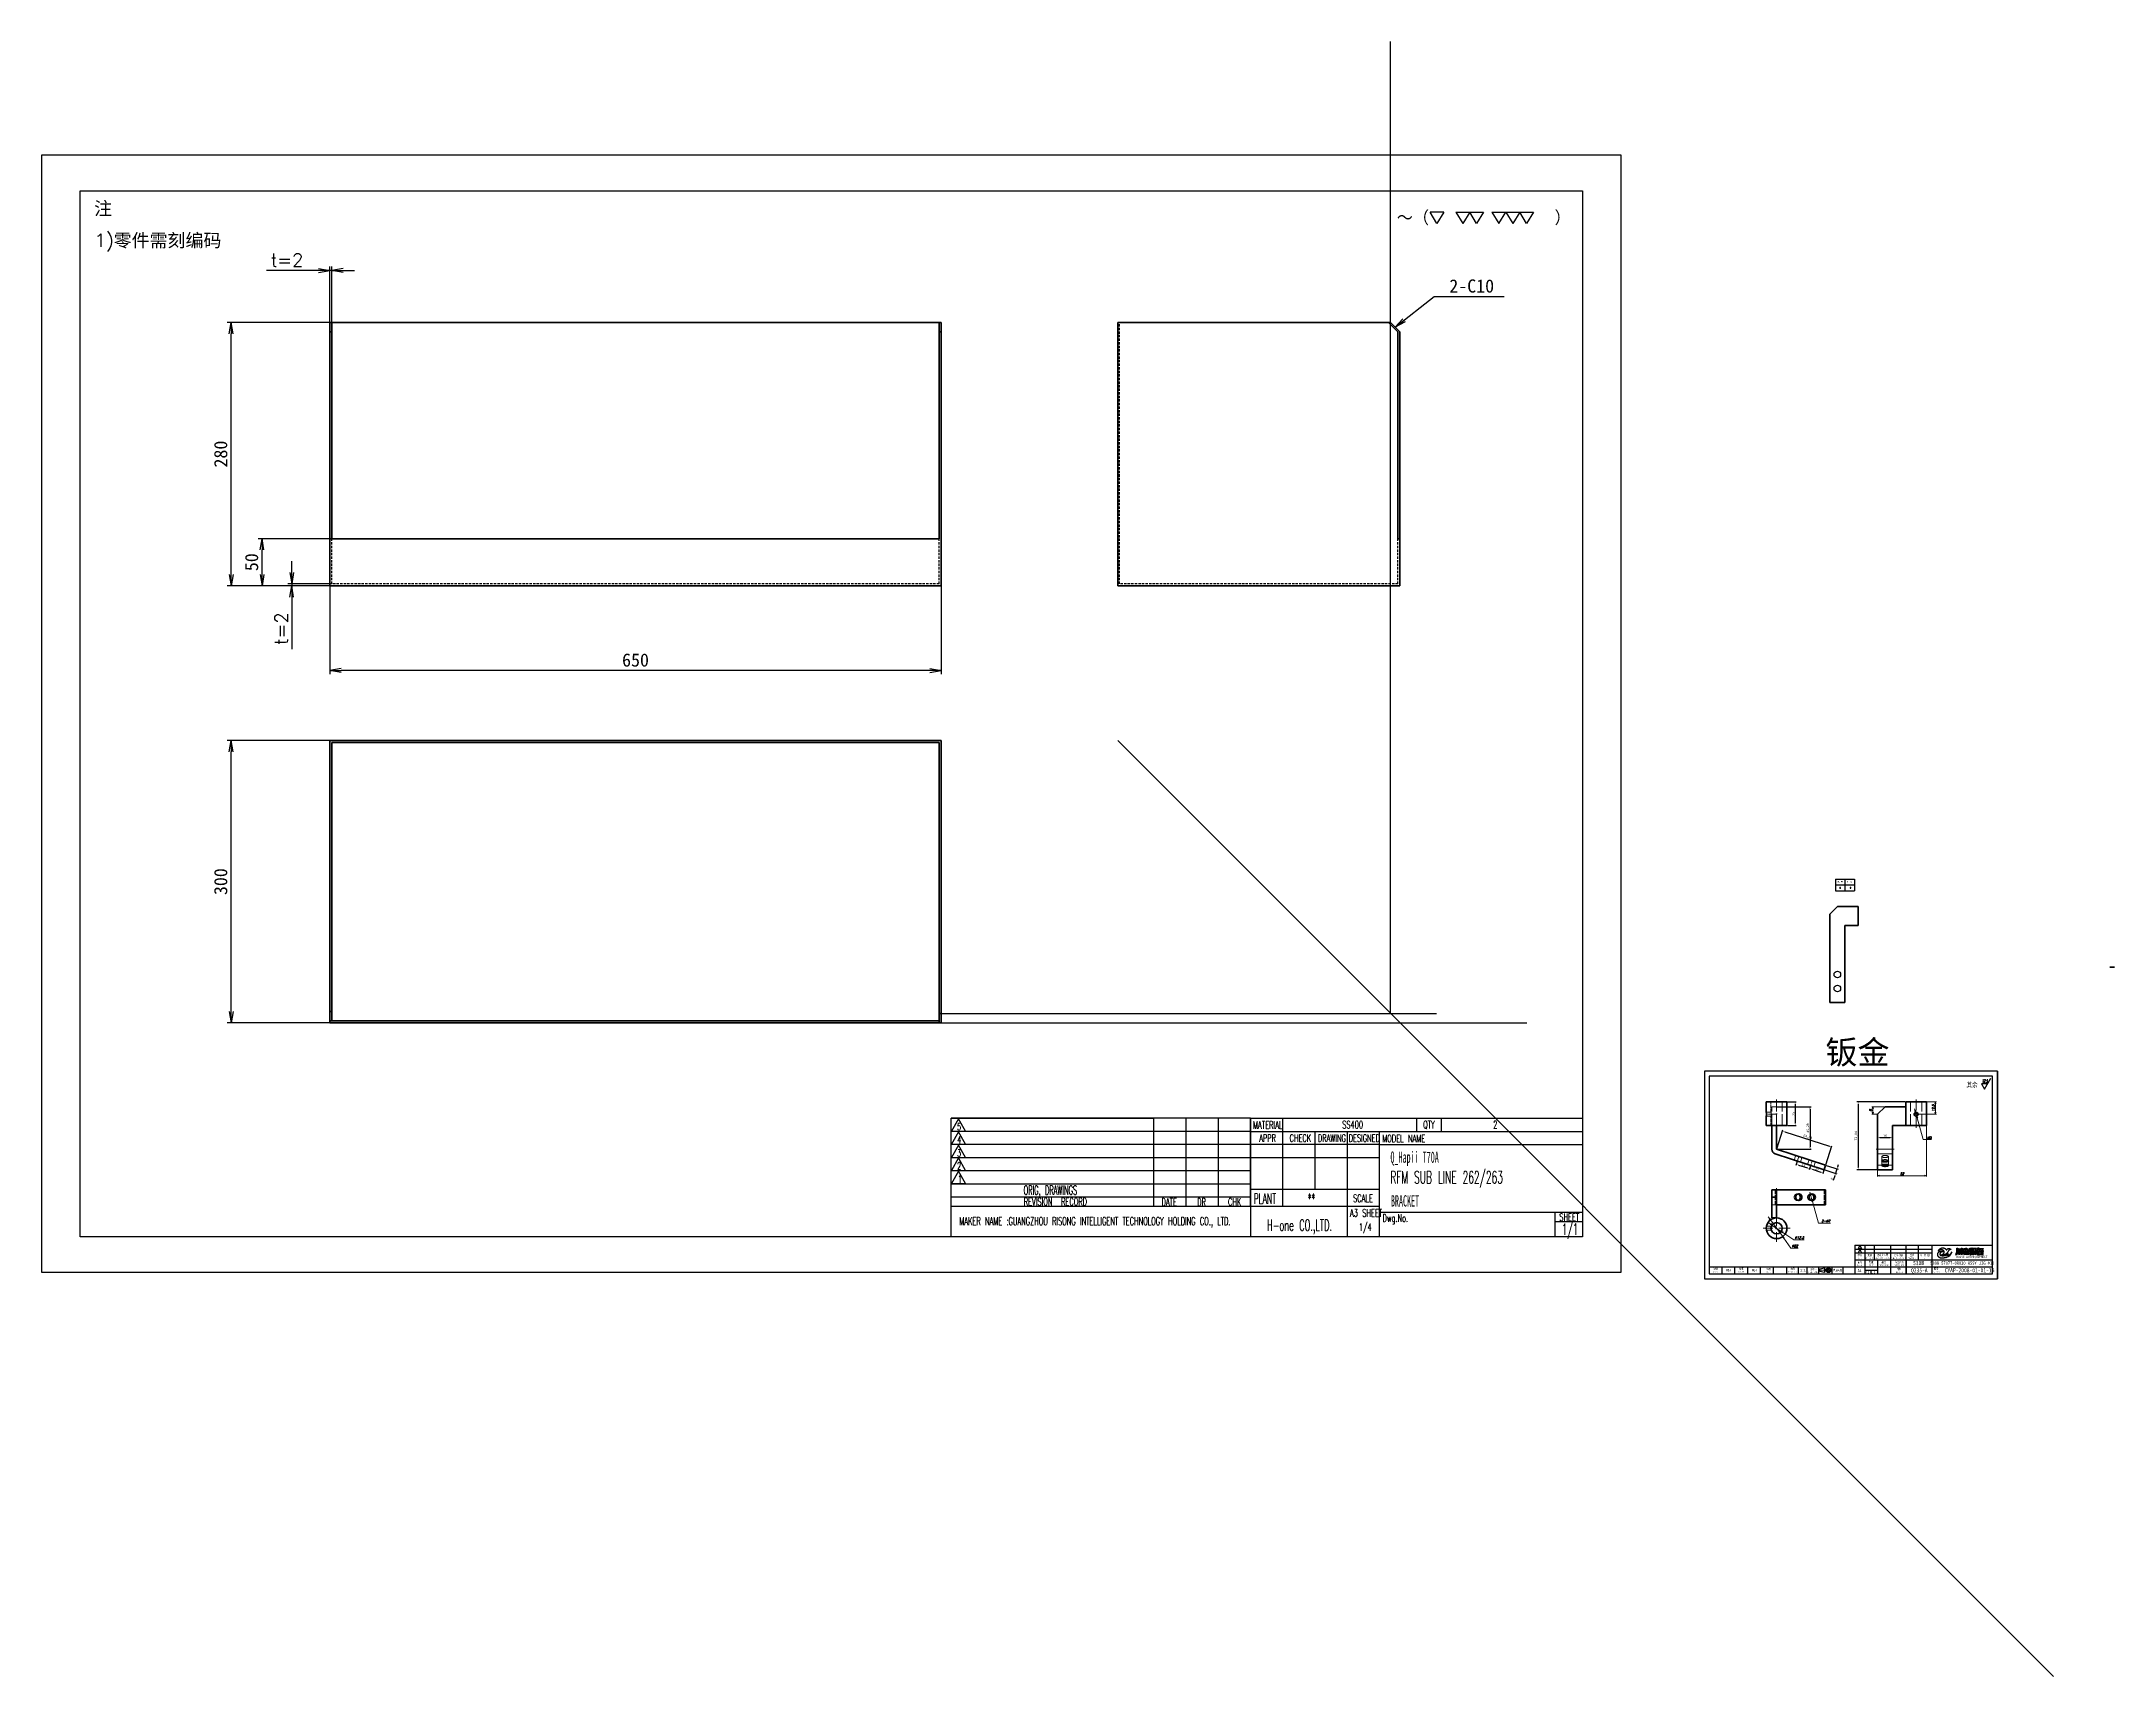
# Model space of a CAD drawing. Header units: inches. Extents: x -5 to 12500, y -2930 to 1334.
# Drawn here: x -5 to 2200, y -404 to 1334 of the extents above; entities that cross this region are included whole.
import ezdxf
from ezdxf.enums import TextEntityAlignment as Align

# ---------------------------------------------------------------- set-up
doc = ezdxf.new("R2010")
doc.units = ezdxf.units.IN
doc.header["$MEASUREMENT"] = 0
for name, pattern in [('DASHDOT', [18.5, 12, -3, 0.5, -3]), ('DASHED', [15, 12, -3]), ('HIDDEN-HOKUTO', [3.8, 2.5, -1.3])]:
    doc.linetypes.add(name, pattern=pattern)
for name, color, linetype in [('6', 2, 'Continuous'), ('AM_HID', 1, 'HIDDEN-HOKUTO'), ('Dim', 3, 'Continuous'), ('Title Block', 7, 'Continuous'), ('title_frame', 7, 'Continuous'), ('word_dim', 253, 'Continuous')]:
    doc.layers.add(name, color=color, linetype=linetype)
for name, color, linetype, lineweight in [('标注线', 3, 'Continuous', 25), ('细实线', 4, 'Continuous', 25), ('细点划线', 1, 'DASHDOT', 20)]:
    doc.layers.add(name, color=color, linetype=linetype, lineweight=lineweight)
doc.styles.add('DIM', font='romans.shx', dxfattribs={"width": 0.8, "oblique": 20, "bigfont": 'bigfont.shx'})
doc.styles.add('DIM_FONT', font='romans.shx', dxfattribs={"oblique": 15})
doc.styles.add('MX_NOTE_STANDARD', font='txt.shx', dxfattribs={"bigfont": 'bigfont.shx'})
doc.styles.add('仿宋体', font='FSGB2312.ttf', dxfattribs={"width": 0.8, "height": 3.5})
doc.styles.add('宋体', font='', dxfattribs={"width": 0.8, "height": 5})
doc.styles.add('工程字', font='gbenor.shx', dxfattribs={"height": 5, "bigfont": 'gbcbig.shx'})
doc.styles.get('宋体').set_extended_font_data('SimSun')
doc.dimstyles.new('KK2.5', dxfattribs={"dimtxt": 2.5, "dimasz": 2, "dimexe": 1, "dimexo": 0, "dimgap": 1, "dimtad": 1, "dimtoh": 1, "dimdsep": 46, "dimtxsty": 'DIM_FONT', "dimblk": 'OPEN30', "dimcen": 0, "dimclrd": 3, "dimclre": 3, "dimclrt": 3, "dimazin": 2, "dimtfac": 1, "dimtmove": 0, "dimatfit": 3, "dimldrblk": 'OPEN30', "dimfxl": 0, "dimtolj": 1, "dimlwd": 20, "dimlwe": 20, "dimarcsym": 0})
doc.dimstyles.get("Standard").update_dxf_attribs({"dimtxt": 0.18, "dimasz": 0.18, "dimexe": 0.18, "dimexo": 0.0625, "dimgap": 0.09, "dimtad": 0, "dimtih": 1, "dimtoh": 1, "dimdec": 4, "dimzin": 0, "dimdsep": 46, "dimtxsty": 'Standard', "dimcen": 0.09, "dimadec": 0, "dimazin": 0, "dimtfac": 1, "dimtdec": 4, "dimtofl": 0, "dimtmove": 0, "dimatfit": 3, "dimfxl": 0, "dimtolj": 1, "dimtzin": 0, "dimarcsym": 0})
doc.dimstyles.new('STANDARD1-4', dxfattribs={"dimscale": 4, "dimtxt": 3.5, "dimasz": 3, "dimexe": 1, "dimexo": 0, "dimgap": 1, "dimtad": 3, "dimdsep": 46, "dimtxsty": 'Standard', "dimblk1": 'OPEN', "dimblk2": 'OPEN', "dimsah": 1, "dimcen": 0, "dimclrd": 256, "dimclre": 256, "dimclrt": 3, "dimadec": 0, "dimazin": 0, "dimtfac": 1, "dimtmove": 0, "dimatfit": 3, "dimldrblk": 'OPEN', "dimfxl": 0, "dimtolj": 1, "dimtzin": 0, "dimarcsym": 0})
doc.dimstyles.new('STANDARD1-4$0', dxfattribs={"dimscale": 4, "dimtxt": 3.5, "dimasz": 3, "dimexe": 1, "dimexo": 0, "dimgap": 1, "dimtad": 3, "dimdsep": 46, "dimtxsty": 'Standard', "dimblk1": 'OPEN', "dimblk2": 'OPEN', "dimsah": 1, "dimcen": 0, "dimclrd": 256, "dimclre": 256, "dimclrt": 3, "dimadec": 0, "dimazin": 0, "dimtfac": 1, "dimtmove": 0, "dimatfit": 3, "dimldrblk": 'OPEN', "dimfxl": 0, "dimtolj": 1, "dimtzin": 0, "dimarcsym": 0})

# ---------------------------------------------------------------- blocks, each defined once
blk = doc.blocks.new('\\M+18E64\\M+18FE3\\M+182B0\\M+18B4C\\M+18D86\\M+18169\\M+197CE\\M+1816A')
at = {"layer": '6', "color": 3}
for p, q in [((5.64, -0.64), (4.7, 0.92)), ((6.58, 0.92), (4.7, 0.92)), ((6.58, 0.92), (5.64, -0.64)), ((8.19, 0.92), (11.96, 0.92)), ((8.19, 0.92), (9.14, -0.64)), ((10.08, 0.92), (9.14, -0.64)), ((11.02, -0.64), (10.08, 0.92)), ((11.96, 0.92), (11.02, -0.64)), ((13.09, 0.92), (14.98, 0.92)), ((13.09, 0.92), (14.04, -0.64)), ((14.04, -0.64), (14.98, 0.92)), ((14.98, 0.92), (18.74, 0.92)), ((14.98, 0.92), (15.92, -0.64)), ((16.86, 0.92), (15.92, -0.64)), ((17.8, -0.64), (16.86, 0.92)), ((18.74, 0.92), (17.8, -0.64))]:
    blk.add_line(p, q, dxfattribs=at)
at = {"color": 3}
blk.add_text('\\M+18160\\M+18169\\M+18140             \\M+1816A', height=1.68, dxfattribs=at).set_placement((0.19, -0.66))
blk = doc.blocks.new('_Open')
at = {"color": 0, "lineweight": -2}
for p, q in [((-1, 0.17), (0, 0)), ((-1, -0.17), (0, 0)), ((0, 0), (-1, 0))]:
    blk.add_line(p, q, dxfattribs=at)
blk = doc.blocks.new('*D8')
at = {"layer": 'DEFPOINTS', "color": 0, "linetype": 'Continuous', "ltscale": 5, "transparency": 16777216}
for p in [(302.2, 755.7), (952.2, 755.7), (302.2, 665.6)]:
    blk.add_point(p, dxfattribs=at)
at = {"layer": 'word_dim', "linetype": 'Continuous', "lineweight": -2, "ltscale": 5, "transparency": 16777216}
for p, q in [((302.2, 755.7), (302.2, 661.6)), ((952.2, 755.7), (952.2, 661.6)), ((940.2, 665.6), (314.2, 665.6))]:
    blk.add_line(p, q, dxfattribs=at)
at = {"layer": 'word_dim', "linetype": 'Continuous', "lineweight": -2, "ltscale": 5, "transparency": 16777216, "xscale": 12, "yscale": 12, "zscale": 12, "rotation": 180}
blk.add_blockref('_Open', (302.2, 665.6), dxfattribs=at)
at = {"layer": 'word_dim', "linetype": 'Continuous', "lineweight": -2, "ltscale": 5, "transparency": 16777216, "xscale": 12, "yscale": 12, "zscale": 12}
blk.add_blockref('_Open', (952.2, 665.6), dxfattribs=at)
at = {"layer": 'word_dim', "color": 3, "linetype": 'Continuous', "ltscale": 5, "transparency": 16777216, "insert": (627.2, 676.6), "char_height": 14, "attachment_point": 5}
blk.add_mtext('\\A1;650', dxfattribs=at)
blk = doc.blocks.new('*D9')
at = {"layer": 'DEFPOINTS', "color": 0, "linetype": 'Continuous', "ltscale": 5, "transparency": 16777216}
for p in [(197.1, 1035.7), (302.2, 1035.7), (302.2, 755.7)]:
    blk.add_point(p, dxfattribs=at)
at = {"layer": 'word_dim', "linetype": 'Continuous', "lineweight": -2, "ltscale": 5, "transparency": 16777216}
for p, q in [((302.2, 1035.7), (193.1, 1035.7)), ((197.1, 767.7), (197.1, 1023.7)), ((302.2, 755.7), (193.1, 755.7))]:
    blk.add_line(p, q, dxfattribs=at)
at = {"layer": 'word_dim', "linetype": 'Continuous', "lineweight": -2, "ltscale": 5, "transparency": 16777216, "xscale": 12, "yscale": 12, "zscale": 12}
for p, rotation in [((197.1, 1035.7), 90), ((197.1, 755.7), 270)]:
    blk.add_blockref('_Open', p, dxfattribs=dict(at, rotation=rotation))
at = {"layer": 'word_dim', "color": 3, "linetype": 'Continuous', "ltscale": 5, "transparency": 16777216, "insert": (186.1, 895.7), "char_height": 14, "attachment_point": 5, "rotation": 90}
blk.add_mtext('\\A1;280', dxfattribs=at)
blk = doc.blocks.new('*D10')
at = {"layer": 'DEFPOINTS', "color": 0, "linetype": 'Continuous', "ltscale": 5, "transparency": 16777216}
for p in [(302.2, 1091), (302.2, 1035.7), (304.2, 1035.7)]:
    blk.add_point(p, dxfattribs=at)
at = {"layer": 'word_dim', "linetype": 'Continuous', "lineweight": -2, "ltscale": 5, "transparency": 16777216}
for p, q in [((290.2, 1091), (234.8, 1091)), ((302.2, 1035.7), (302.2, 1095)), ((304.2, 1091), (302.2, 1091)), ((304.2, 1035.7), (304.2, 1095)), ((316.2, 1091), (328.2, 1091))]:
    blk.add_line(p, q, dxfattribs=at)
at = {"layer": 'word_dim', "linetype": 'Continuous', "lineweight": -2, "ltscale": 5, "transparency": 16777216, "xscale": 12, "yscale": 12, "zscale": 12}
blk.add_blockref('_Open', (302.2, 1091), dxfattribs=at)
at = {"layer": 'word_dim', "linetype": 'Continuous', "lineweight": -2, "ltscale": 5, "transparency": 16777216, "xscale": 12, "yscale": 12, "zscale": 12, "rotation": 180}
blk.add_blockref('_Open', (304.2, 1091), dxfattribs=at)
at = {"layer": 'word_dim', "color": 3, "linetype": 'Continuous', "ltscale": 5, "transparency": 16777216, "insert": (256.5, 1102), "char_height": 14, "attachment_point": 5}
blk.add_mtext('\\A1;{\\Fromans,bigfont|c134;t=2}', dxfattribs=at)
blk = doc.blocks.new('*D11')
at = {"layer": 'DEFPOINTS', "color": 0, "linetype": 'Continuous', "ltscale": 5, "transparency": 16777216}
for p in [(230, 805.7), (302.2, 805.7), (302.2, 755.7)]:
    blk.add_point(p, dxfattribs=at)
at = {"layer": 'word_dim', "linetype": 'Continuous', "lineweight": -2, "ltscale": 5, "transparency": 16777216}
for p, q in [((302.2, 805.7), (226, 805.7)), ((230, 767.7), (230, 793.7)), ((302.2, 755.7), (226, 755.7))]:
    blk.add_line(p, q, dxfattribs=at)
at = {"layer": 'word_dim', "linetype": 'Continuous', "lineweight": -2, "ltscale": 5, "transparency": 16777216, "xscale": 12, "yscale": 12, "zscale": 12}
for p, rotation in [((230, 805.7), 90), ((230, 755.7), 270)]:
    blk.add_blockref('_Open', p, dxfattribs=dict(at, rotation=rotation))
at = {"layer": 'word_dim', "color": 3, "linetype": 'Continuous', "ltscale": 5, "transparency": 16777216, "insert": (219, 780.7), "char_height": 14, "attachment_point": 5, "rotation": 90}
blk.add_mtext('\\A1;50', dxfattribs=at)
blk = doc.blocks.new('*D12')
at = {"layer": 'DEFPOINTS', "color": 0, "linetype": 'Continuous', "ltscale": 5, "transparency": 16777216}
for p in [(261.6, 757.7), (302.2, 755.7), (304.2, 757.7)]:
    blk.add_point(p, dxfattribs=at)
at = {"layer": 'word_dim', "linetype": 'Continuous', "lineweight": -2, "ltscale": 5, "transparency": 16777216}
for p, q in [((261.6, 769.7), (261.6, 781.7)), ((304.2, 757.7), (257.6, 757.7)), ((302.2, 755.7), (257.6, 755.7)), ((261.6, 757.7), (261.6, 755.7)), ((261.6, 743.7), (261.6, 688.3))]:
    blk.add_line(p, q, dxfattribs=at)
at = {"layer": 'word_dim', "linetype": 'Continuous', "lineweight": -2, "ltscale": 5, "transparency": 16777216, "xscale": 12, "yscale": 12, "zscale": 12}
for p, rotation in [((261.6, 757.7), 270), ((261.6, 755.7), 90)]:
    blk.add_blockref('_Open', p, dxfattribs=dict(at, rotation=rotation))
at = {"layer": 'word_dim', "color": 3, "linetype": 'Continuous', "ltscale": 5, "transparency": 16777216, "insert": (250.6, 710), "char_height": 14, "attachment_point": 5, "rotation": 90}
blk.add_mtext('\\A1;{\\Fromans,bigfont|c134;t=2}', dxfattribs=at)
blk = doc.blocks.new('*D13')
at = {"layer": 'DEFPOINTS', "color": 0, "linetype": 'Continuous', "ltscale": 5, "transparency": 16777216}
for p in [(197.1, 591), (302.2, 591), (302.2, 291)]:
    blk.add_point(p, dxfattribs=at)
at = {"layer": 'word_dim', "linetype": 'Continuous', "lineweight": -2, "ltscale": 5, "transparency": 16777216}
for p, q in [((302.2, 591), (193.1, 591)), ((197.1, 303), (197.1, 579)), ((302.2, 291), (193.1, 291))]:
    blk.add_line(p, q, dxfattribs=at)
at = {"layer": 'word_dim', "linetype": 'Continuous', "lineweight": -2, "ltscale": 5, "transparency": 16777216, "xscale": 12, "yscale": 12, "zscale": 12}
for p, rotation in [((197.1, 591), 90), ((197.1, 291), 270)]:
    blk.add_blockref('_Open', p, dxfattribs=dict(at, rotation=rotation))
at = {"layer": 'word_dim', "color": 3, "linetype": 'Continuous', "ltscale": 5, "transparency": 16777216, "insert": (186.1, 441), "char_height": 14, "attachment_point": 5, "rotation": 90}
blk.add_mtext('\\A1;300', dxfattribs=at)
blk = doc.blocks.new('BZ-MQH')
for p, q in [((-213949, 20874.6), (-214275.7, 20874.6)), ((-214275.7, 20874.6), (-214275.7, 20643.6)), ((-213954.5, 20869.1), (-214270.2, 20869.1)), ((-214270.2, 20869.1), (-214270.2, 20649.1)), ((-213954.5, 20649.1), (-213954.5, 20869.1)), ((-213949, 20643.6), (-213949, 20874.6)), ((-213949, 20874.6), (-213949, 20643.6)), ((-214108, 20681), (-214108, 20664.5)), ((-214102.5, 20680.7), (-214104.5, 20677.2)), ((-214104.5, 20677.2), (-214100.6, 20677.2)), ((-214102.5, 20676.1), (-214104.5, 20672.5)), ((-214104.5, 20672.5), (-214100.6, 20672.5)), ((-214102.5, 20680.7), (-214100.6, 20677.2)), ((-214102.5, 20676.1), (-214100.6, 20672.5)), ((-214270.2, 20656.8), (-214108, 20656.8)), ((-214270.2, 20649.1), (-213954.5, 20649.1)), ((-214255.9, 20649.1), (-214255.9, 20656.8)), ((-214241.6, 20649.1), (-214241.6, 20656.8)), ((-214227.3, 20649.1), (-214227.3, 20656.8)), ((-214213, 20649.1), (-214213, 20656.8)), ((-214198.7, 20649.1), (-214198.7, 20656.8)), ((-214170.8, 20649.1), (-214170.8, 20656.8)), ((-214161.3, 20649.1), (-214161.3, 20656.8)), ((-214148, 20649.1), (-214148, 20656.8)), ((-214121.3, 20656.8), (-214121.3, 20649.1)), ((-214108, 20664.5), (-214108, 20649.1)), ((-214275.7, 20643.6), (-213949, 20643.6))]:
    blk.add_line(p, q)
at = {"color": 3}
for p, q in [((-213995.4, 20671.3), (-213995.2, 20671.5)), ((-213995.2, 20671.5), (-213995.1, 20671.6)), ((-213995.1, 20671.6), (-213995, 20671.7)), ((-213995, 20671.8), (-213994.9, 20672)), ((-213995, 20671.7), (-213995, 20671.8)), ((-213994.9, 20672), (-213994.8, 20672.2)), ((-213994.8, 20672.2), (-213994.7, 20672.4)), ((-213994.7, 20672.4), (-213994.7, 20672.6)), ((-213994.7, 20672.6), (-213994.6, 20672.6)), ((-213994.6, 20672.9), (-213994.5, 20673)), ((-213994.6, 20672.6), (-213994.6, 20672.9)), ((-213994.5, 20673.1), (-213994.5, 20673.3)), ((-213994.5, 20673.3), (-213994.4, 20673.3)), ((-213994.5, 20673), (-213994.5, 20673.1)), ((-213994.4, 20677.5), (-213994, 20677.4)), ((-213994.4, 20677.1), (-213994.4, 20677.5)), ((-213994.3, 20676.5), (-213994.4, 20677.1)), ((-213994.4, 20674.3), (-213994.3, 20674.7)), ((-213994.4, 20674), (-213994.4, 20674.3)), ((-213994.4, 20673.7), (-213994.4, 20674)), ((-213994.4, 20673.5), (-213994.4, 20673.7)), ((-213994.4, 20673.3), (-213994.4, 20673.5)), ((-213994.3, 20676), (-213994.3, 20676.5)), ((-213994.3, 20675.6), (-213994.3, 20676)), ((-213994.3, 20675.5), (-213994.3, 20675.6)), ((-213994.3, 20674.7), (-213994.3, 20675.5)), ((-213993.9, 20671.6), (-213994.2, 20671)), ((-213994, 20677.4), (-213993.8, 20677.4)), ((-213993.8, 20671.8), (-213993.9, 20671.6)), ((-213993.8, 20677.4), (-213993.8, 20677.4)), ((-213993.8, 20677.4), (-213993.7, 20677.4)), ((-213993.5, 20672.5), (-213993.8, 20671.8)), ((-213993.7, 20677.4), (-213993.7, 20677.4)), ((-213993.7, 20677.4), (-213993.6, 20677.4)), ((-213993.6, 20677.4), (-213993.5, 20677.4)), ((-213993.5, 20677.4), (-213993.4, 20677.4)), ((-213993.4, 20673.4), (-213993.5, 20672.5)), ((-213993.4, 20677.4), (-213993.2, 20677.4)), ((-213993.3, 20673.9), (-213993.4, 20673.4)), ((-213993.2, 20676.7), (-213993.3, 20676.3)), ((-213993.3, 20676.3), (-213993.3, 20675.9)), ((-213993.3, 20675.9), (-213993.3, 20675.6)), ((-213993.3, 20675.6), (-213993.3, 20674.8)), ((-213993.3, 20674.8), (-213993.3, 20674.6)), ((-213993.3, 20674.6), (-213993.3, 20673.9)), ((-213993.2, 20677.4), (-213993.2, 20677)), ((-213993.2, 20677), (-213993.2, 20676.7)), ((-213992.1, 20676.8), (-213990.9, 20676.8)), ((-213990.9, 20676.8), (-213991, 20676.6)), ((-213991, 20676.6), (-213991, 20676.6)), ((-213991, 20676.6), (-213991, 20676.6)), ((-213991, 20676.6), (-213991, 20676.6)), ((-213991, 20676.6), (-213991, 20676.6)), ((-213991, 20676.6), (-213991, 20676.5)), ((-213991, 20676.5), (-213991, 20676.5)), ((-213991, 20676.5), (-213991, 20676.5)), ((-213991, 20676.5), (-213991, 20676.5)), ((-213991, 20676.5), (-213991, 20676.4)), ((-213991, 20676.4), (-213991, 20676.4)), ((-213991, 20676.4), (-213991, 20676.3)), ((-213991, 20676.3), (-213991, 20676.2)), ((-213991, 20676.2), (-213991, 20676.2)), ((-213991, 20676.2), (-213991, 20676.1)), ((-213991, 20676.1), (-213991, 20676.1)), ((-213991, 20676.1), (-213991, 20676)), ((-213991, 20676), (-213991, 20675.9)), ((-213991, 20676), (-213991, 20675.9)), ((-213991, 20675.9), (-213991, 20675.9)), ((-213991, 20675.9), (-213991, 20675.8)), ((-213991, 20675.9), (-213991, 20675.8)), ((-213991, 20675.8), (-213991, 20675.8)), ((-213991, 20675.8), (-213991, 20675.8)), ((-213991, 20675.8), (-213991, 20675.7)), ((-213991, 20675.8), (-213991, 20675.7)), ((-213991, 20675.8), (-213991, 20675.8)), ((-213991, 20675.8), (-213991, 20675.7)), ((-213991, 20675.7), (-213991, 20675.6)), ((-213991, 20675.7), (-213991, 20675.6)), ((-213991, 20675.7), (-213991, 20675.7)), ((-213991, 20675.7), (-213991, 20675.7)), ((-213991, 20675.7), (-213991, 20675.7)), ((-213991, 20675.7), (-213991, 20675.6)), ((-213991, 20675.6), (-213991, 20675.6)), ((-213991, 20675.6), (-213991, 20675.6)), ((-213991, 20675.6), (-213991, 20675.5)), ((-213991, 20675.5), (-213991, 20675.5)), ((-213991, 20675.5), (-213991, 20675.5)), ((-213991, 20675.5), (-213991, 20675.5)), ((-213991, 20675.5), (-213991, 20675.4)), ((-213991, 20675.4), (-213991, 20675.4)), ((-213991, 20675.4), (-213991, 20675.4)), ((-213991, 20675.4), (-213991, 20675.4)), ((-213991, 20675.4), (-213991, 20675.4)), ((-213991, 20675.4), (-213991, 20675.3)), ((-213991, 20675.3), (-213991, 20675.3)), ((-213991, 20675.3), (-213991, 20675.3)), ((-213991, 20675.3), (-213991, 20675.3)), ((-213991, 20675.3), (-213991, 20675.2)), ((-213991, 20675.2), (-213991, 20675.2)), ((-213991, 20675.2), (-213991, 20675.2)), ((-213991, 20675.2), (-213991, 20675.1)), ((-213991, 20675.1), (-213991, 20675.1)), ((-213991, 20675.1), (-213991, 20675.1)), ((-213991, 20675.1), (-213991, 20675)), ((-213991, 20675), (-213991, 20675)), ((-213991, 20675), (-213991, 20675)), ((-213991, 20675), (-213991, 20674.9)), ((-213991, 20674.9), (-213991, 20674.9)), ((-213991, 20674.9), (-213991, 20674.9)), ((-213991, 20674.9), (-213991, 20674.8)), ((-213991, 20674.8), (-213991, 20674.7)), ((-213991, 20674.7), (-213991, 20674.6)), ((-213991, 20674.6), (-213991, 20674.6)), ((-213991, 20674.6), (-213991, 20674.5)), ((-213991, 20674.5), (-213991, 20674.4)), ((-213991, 20674.4), (-213991, 20674.3)), ((-213991, 20674.3), (-213991, 20674.2)), ((-213991, 20674.2), (-213991, 20674.1)), ((-213991, 20674.1), (-213991, 20674.1)), ((-213991, 20674.1), (-213991, 20674)), ((-213991, 20674), (-213991, 20674)), ((-213991, 20674), (-213991, 20673.9)), ((-213991, 20673.9), (-213991, 20673.8)), ((-213991, 20673.8), (-213991, 20673.8)), ((-213989.6, 20677.4), (-213988.5, 20677.4)), ((-213989.6, 20677.2), (-213989.6, 20677.4)), ((-213989.6, 20677.1), (-213989.6, 20677.2)), ((-213989.6, 20677.2), (-213989.6, 20677.2)), ((-213989.6, 20677), (-213989.6, 20677.1)), ((-213989.6, 20676.9), (-213989.6, 20677)), ((-213989.6, 20676.8), (-213989.6, 20676.9)), ((-213989.6, 20676.9), (-213989.6, 20676.9)), ((-213989.6, 20676.9), (-213989.6, 20676.9)), ((-213989.6, 20676.9), (-213989.6, 20676.9)), ((-213989.6, 20676.9), (-213989.6, 20676.9)), ((-213989.6, 20676.6), (-213989.6, 20676.8)), ((-213989.6, 20676), (-213989.6, 20676.6)), ((-213989.6, 20674.5), (-213989.6, 20676.5)), ((-213989.6, 20672.6), (-213989.6, 20674.5)), ((-213989.6, 20671.7), (-213989.6, 20672.6)), ((-213989.6, 20671.2), (-213989.6, 20671.7)), ((-213988.6, 20676.7), (-213988.6, 20676.7)), ((-213988.6, 20676.7), (-213988.6, 20676.6)), ((-213988.6, 20676.6), (-213988.6, 20676.6)), ((-213988.6, 20676.6), (-213988.6, 20676.6)), ((-213988.6, 20676.6), (-213988.6, 20676.6)), ((-213988.6, 20676.6), (-213988.6, 20676.6)), ((-213988.6, 20676.6), (-213988.6, 20676.6)), ((-213988.6, 20676.6), (-213988.6, 20676.6)), ((-213988.6, 20676.6), (-213988.6, 20676.5)), ((-213988.6, 20676.5), (-213988.6, 20676.5)), ((-213988.6, 20676.5), (-213988.6, 20676.5)), ((-213988.6, 20676.5), (-213988.6, 20676.5)), ((-213988.6, 20676.5), (-213988.6, 20676.5)), ((-213988.6, 20676.5), (-213988.6, 20676.5)), ((-213988.6, 20676.5), (-213988.6, 20676.5)), ((-213988.6, 20676.5), (-213988.6, 20676.5)), ((-213988.6, 20676.5), (-213988.6, 20676.5)), ((-213988.6, 20676.5), (-213988.6, 20676.5)), ((-213988.6, 20676.5), (-213988.6, 20676.5)), ((-213988.6, 20676.5), (-213988.6, 20676.5)), ((-213988.6, 20676.5), (-213988.6, 20676.5)), ((-213988.6, 20676.5), (-213988.6, 20676.5)), ((-213988.6, 20676.5), (-213988.6, 20676.5)), ((-213988.6, 20676.5), (-213988.6, 20676.5)), ((-213988.6, 20676.5), (-213988.6, 20676.5)), ((-213988.6, 20676.5), (-213988.6, 20676.5)), ((-213988.6, 20676.5), (-213988.6, 20676.5)), ((-213988.6, 20676.5), (-213988.6, 20676.5)), ((-213988.6, 20676.5), (-213988.6, 20676.4)), ((-213988.6, 20676.4), (-213988.6, 20676.4)), ((-213988.6, 20676.4), (-213988.6, 20676.4)), ((-213988.6, 20676.4), (-213988.6, 20676.4)), ((-213988.6, 20676.4), (-213988.6, 20676.4)), ((-213988.6, 20676.4), (-213988.6, 20676.4)), ((-213988.6, 20676.4), (-213988.6, 20676.4)), ((-213988.6, 20676.4), (-213988.6, 20676.4)), ((-213988.6, 20676.4), (-213988.6, 20676.4)), ((-213988.6, 20676.4), (-213988.6, 20676.4)), ((-213988.6, 20676.4), (-213988.6, 20676.4)), ((-213988.6, 20676.4), (-213988.6, 20676.4)), ((-213988.6, 20676.4), (-213988.6, 20676.4)), ((-213988.6, 20676.4), (-213988.6, 20676.4)), ((-213988.6, 20676.4), (-213988.6, 20676.4)), ((-213988.6, 20676.4), (-213988.6, 20676.4)), ((-213988.6, 20676.4), (-213988.6, 20676.4)), ((-213988.6, 20676.4), (-213988.6, 20676.4)), ((-213988.6, 20676.4), (-213988.6, 20676.4)), ((-213988.6, 20676.4), (-213988.6, 20676.4)), ((-213988.6, 20676.4), (-213988.6, 20676.4)), ((-213988.6, 20676.4), (-213988.6, 20676.4)), ((-213988.6, 20676.4), (-213988.6, 20676.4)), ((-213988.6, 20676.4), (-213988.6, 20676.4)), ((-213988.6, 20676.4), (-213988.6, 20676.4)), ((-213988.6, 20676.4), (-213988.6, 20676.4)), ((-213988.6, 20676.4), (-213988.6, 20675.3)), ((-213988.6, 20675.3), (-213988.6, 20674.7)), ((-213988.6, 20674.7), (-213988.6, 20672.3)), ((-213988.6, 20672.3), (-213988.6, 20671.5)), ((-213988.6, 20671.8), (-213988.6, 20671.7)), ((-213988.6, 20671.7), (-213988.6, 20671.4)), ((-213988.5, 20677.4), (-213988.5, 20677.2)), ((-213988.5, 20677.2), (-213988.5, 20677.2)), ((-213988.5, 20677.2), (-213988.5, 20677.2)), ((-213988.5, 20677.2), (-213988.5, 20677.1)), ((-213988.5, 20677.1), (-213988.5, 20677.1)), ((-213988.5, 20677.1), (-213988.5, 20677)), ((-213988.5, 20677), (-213988.5, 20677)), ((-213988.5, 20677), (-213988.5, 20677)), ((-213988.5, 20677), (-213988.5, 20676.9)), ((-213988.5, 20676.9), (-213988.5, 20676.9)), ((-213988.5, 20676.9), (-213988.5, 20676.9)), ((-213988.5, 20676.9), (-213988.5, 20676.8)), ((-213988.5, 20676.8), (-213988.5, 20676.8)), ((-213988.5, 20676.8), (-213988.6, 20676.8)), ((-213988.6, 20676.8), (-213988.6, 20676.7)), ((-213988.6, 20676.7), (-213988.6, 20676.7)), ((-213988.6, 20676.7), (-213988.6, 20676.7)), ((-213988.6, 20676.7), (-213988.6, 20676.7)), ((-213987.8, 20674.8), (-213987.6, 20673.8)), ((-213987, 20676.5), (-213987, 20676.5)), ((-213986.8, 20677.2), (-213985.6, 20677.2)), ((-213985.7, 20677), (-213985.7, 20677)), ((-213985.7, 20677), (-213985.7, 20677)), ((-213985.7, 20677), (-213985.7, 20677)), ((-213985.7, 20677), (-213985.7, 20677)), ((-213985.7, 20677), (-213985.7, 20676.7)), ((-213985.7, 20676.7), (-213985.7, 20675.9)), ((-213985.7, 20675.9), (-213985.7, 20675.4)), ((-213985.7, 20675.4), (-213984.5, 20675.7)), ((-213985.7, 20675.4), (-213985.7, 20675.4)), ((-213985.6, 20677.2), (-213985.7, 20677)), ((-213985.7, 20677), (-213985.7, 20677)), ((-213985.7, 20677), (-213985.7, 20677)), ((-213985.7, 20677), (-213985.7, 20677)), ((-213985.7, 20677), (-213985.7, 20677)), ((-213985.7, 20677), (-213985.7, 20677)), ((-213985.7, 20677), (-213985.7, 20677)), ((-213985.7, 20677), (-213985.7, 20677)), ((-213985.7, 20677), (-213985.7, 20677)), ((-213984.6, 20677.2), (-213984.6, 20677.4)), ((-213984.6, 20677.4), (-213983.4, 20677.4)), ((-213984.6, 20677.1), (-213984.6, 20677.2)), ((-213984.6, 20676.9), (-213984.6, 20677.1)), ((-213984.5, 20676.3), (-213984.6, 20676.9)), ((-213984.5, 20676), (-213984.5, 20676.3)), ((-213984.5, 20675.7), (-213984.5, 20676)), ((-213983.4, 20677.2), (-213983.5, 20677)), ((-213983.5, 20677), (-213983.5, 20676.5)), ((-213983.5, 20676), (-213981, 20676.7)), ((-213983.5, 20676.5), (-213983.5, 20676.2)), ((-213983.5, 20676.2), (-213983.5, 20676)), ((-213983.4, 20677.4), (-213983.4, 20677.2)), ((-213983.4, 20677.2), (-213983.4, 20677.2)), ((-213983.4, 20677.2), (-213983.4, 20677.2)), ((-213983.4, 20677.2), (-213983.4, 20677.2)), ((-213983.4, 20677.2), (-213983.4, 20677.2)), ((-213983.4, 20677.2), (-213983.4, 20677.2)), ((-213983.3, 20673.4), (-213983, 20672.3)), ((-213982.9, 20672.3), (-213983, 20672.3)), ((-213982.8, 20672.3), (-213982.9, 20672.3)), ((-213982.6, 20672.4), (-213982.8, 20672.3)), ((-213982.8, 20672.3), (-213982.8, 20672.3)), ((-213982.4, 20672.4), (-213982.6, 20672.4)), ((-213982, 20672.5), (-213982.4, 20672.4)), ((-213981.8, 20672.7), (-213982, 20672.5)), ((-213981.6, 20672.7), (-213981.8, 20672.7)), ((-213981.4, 20673.1), (-213981.6, 20672.7)), ((-213981.3, 20673.4), (-213981.4, 20673.2)), ((-213981.4, 20673.2), (-213981.4, 20673.2)), ((-213981.4, 20673.2), (-213981.4, 20673.1)), ((-213981.4, 20673.1), (-213981.4, 20673.1)), ((-213981.2, 20674.1), (-213981.3, 20673.6)), ((-213981.3, 20673.6), (-213981.3, 20673.6)), ((-213981.3, 20673.6), (-213981.3, 20673.5)), ((-213981.3, 20673.5), (-213981.3, 20673.5)), ((-213981.3, 20673.5), (-213981.3, 20673.4)), ((-213981.3, 20672.5), (-213980.2, 20671.9)), ((-213981.1, 20675.4), (-213981.2, 20675)), ((-213981.2, 20675), (-213981.2, 20674.7)), ((-213981.2, 20674.7), (-213981.2, 20674.5)), ((-213981.2, 20674.5), (-213981.2, 20674.3)), ((-213981.2, 20674.3), (-213981.2, 20674.3)), ((-213981.2, 20674.3), (-213981.2, 20674.3)), ((-213981.2, 20674.3), (-213981.2, 20674.1)), ((-213981, 20676.7), (-213981.1, 20675.7)), ((-213981.1, 20675.7), (-213981.1, 20675.4)), ((-213995.7, 20670.9), (-213995.6, 20671)), ((-213995.7, 20670.9), (-213994.5, 20670.4)), ((-213995.6, 20671), (-213995.4, 20671.3)), ((-213994.4, 20670.7), (-213994.5, 20670.4)), ((-213994.2, 20671), (-213994.4, 20670.7)), ((-213989.6, 20670.9), (-213989.6, 20671.2)), ((-213989.6, 20670.8), (-213989.6, 20670.9)), ((-213989.6, 20670.7), (-213989.6, 20670.8)), ((-213989.6, 20670.8), (-213989.6, 20670.8)), ((-213989.6, 20670.6), (-213989.6, 20670.7)), ((-213989.6, 20670.7), (-213989.6, 20670.7)), ((-213989.6, 20670.4), (-213989.6, 20670.6)), ((-213988.5, 20670.4), (-213989.6, 20670.4)), ((-213988.6, 20671.4), (-213988.5, 20671.1)), ((-213988.5, 20671.1), (-213988.5, 20670.9)), ((-213988.5, 20670.9), (-213988.5, 20670.8)), ((-213988.5, 20670.8), (-213988.5, 20670.7)), ((-213988.5, 20670.7), (-213988.5, 20670.6)), ((-213988.5, 20670.6), (-213988.5, 20670.4))]:
    blk.add_line(p, q, dxfattribs=at)
for points in [[(-213992, 20674.4), (-213992, 20674.5), (-213992, 20674.6), (-213992, 20674.7), (-213992, 20674.8), (-213992, 20674.9), (-213992, 20675), (-213992, 20675.1), (-213992, 20675.3), (-213992, 20675.4), (-213992, 20675.5), (-213992, 20675.7), (-213992, 20675.8), (-213992, 20675.9), (-213992, 20676.1), (-213992, 20676.2), (-213992, 20676.3), (-213992, 20676.4), (-213992.1, 20676.6), (-213992.1, 20676.8)], [(-213991, 20673.8), (-213991, 20673.6), (-213991, 20673.5), (-213991, 20672.6), (-213991, 20672.1), (-213991, 20671.9), (-213991, 20671.6), (-213991, 20671.3), (-213991, 20671.1), (-213991, 20670.9), (-213991, 20670.9), (-213991, 20670.6), (-213992.1, 20670.6), (-213992, 20671), (-213992, 20671), (-213992, 20671.2), (-213992, 20671.3), (-213992, 20671.5), (-213992, 20671.6), (-213992, 20671.8), (-213992, 20672.1), (-213992, 20672.4), (-213992, 20672.8), (-213992, 20673), (-213992, 20673.2), (-213992, 20673.3), (-213992, 20673.4), (-213992, 20673.5), (-213992, 20673.6), (-213992, 20673.7), (-213992, 20673.8), (-213992, 20673.9), (-213992, 20674), (-213992, 20674), (-213992, 20674.1), (-213992, 20674.2), (-213992, 20674.3), (-213992, 20674.4), (-213992, 20674.4), (-213992, 20674.5)], [(-213987.8, 20674.8), (-213986.7, 20675.1), (-213986.7, 20675.8), (-213986.7, 20676.7), (-213986.8, 20677.2)], [(-213980.2, 20671.9), (-213980.2, 20671.6), (-213980.4, 20671.2), (-213980.5, 20670.9), (-213980.5, 20670.9), (-213980.6, 20670.7), (-213980.7, 20670.7), (-213980.9, 20670.6), (-213981, 20670.6), (-213981, 20670.5), (-213981.3, 20670.5), (-213981.4, 20670.5), (-213981.6, 20670.5), (-213985.6, 20670.5), (-213985.9, 20670.5), (-213986, 20670.5), (-213986.3, 20670.7), (-213986.3, 20670.7), (-213986.5, 20671), (-213986.7, 20671.3), (-213986.7, 20671.7), (-213986.7, 20674.1), (-213987.2, 20673.9), (-213987.6, 20673.8)], [(-213983.5, 20673.4), (-213983.5, 20673.3), (-213983.5, 20672.9), (-213983.5, 20672.6), (-213983.4, 20672.2), (-213983.4, 20671.8), (-213984.6, 20671.8), (-213984.6, 20672), (-213984.6, 20672), (-213984.6, 20672.1), (-213984.6, 20672.1), (-213984.6, 20672.3), (-213984.5, 20672.9), (-213984.5, 20673.4), (-213984.5, 20674.7), (-213985.7, 20674.4), (-213985.7, 20671.9), (-213985.7, 20671.9), (-213985.6, 20671.7), (-213985.5, 20671.5), (-213985.3, 20671.5), (-213981.7, 20671.5), (-213981.4, 20671.5), (-213981.4, 20671.5), (-213981.4, 20671.7), (-213981.4, 20672), (-213981.3, 20672.3), (-213981.3, 20672.5)], [(-213983.3, 20673.4), (-213983.3, 20673.4), (-213983.3, 20673.4), (-213983.3, 20673.4), (-213983.3, 20673.4), (-213983.3, 20673.4), (-213983.3, 20673.4), (-213983.2, 20673.4), (-213983.2, 20673.4), (-213983.2, 20673.4), (-213983.2, 20673.4), (-213983.2, 20673.4), (-213983, 20673.4), (-213982.8, 20673.4), (-213982.5, 20673.5), (-213982.4, 20673.5), (-213982.4, 20673.7), (-213982.3, 20674.5), (-213982.2, 20675.2), (-213982.2, 20675.3), (-213982.2, 20675.3), (-213982.6, 20675.2), (-213983.3, 20675), (-213983.5, 20675), (-213983.5, 20674), (-213983.5, 20673.4)]]:
    blk.add_lwpolyline(points, dxfattribs=at)
for centre, radius, start, end in [((-214009.4, 20677.4), 10.6, 286.7692, 338.3333), ((-214009.4, 20677.4), 10.6, 286.7692, 338.3333), ((-214007.2, 20678.1), 8.94, 277.9786, 328.8443), ((-214008.4, 20673.4), 4.88, 300.6434, 338.8396)]:
    blk.add_arc(centre, radius, start, end, dxfattribs=at)
for points, knots in [([(-214006.3, 20667.2), (-214006.4, 20667.2), (-214006.6, 20667.1), (-214007, 20667), (-214007.3, 20666.9), (-214007.7, 20666.8), (-214008, 20666.7), (-214008.2, 20666.7), (-214008.5, 20666.6), (-214008.7, 20666.6), (-214009, 20666.5), (-214009.4, 20666.5), (-214009.6, 20666.5), (-214010, 20666.4), (-214010.2, 20666.4), (-214010.5, 20666.4), (-214010.7, 20666.4), (-214010.8, 20666.4), (-214011, 20666.4), (-214011.2, 20666.4), (-214011.4, 20666.4), (-214011.7, 20666.4), (-214011.9, 20666.4), (-214012.2, 20666.5), (-214012.4, 20666.5), (-214012.6, 20666.5), (-214012.8, 20666.6), (-214013, 20666.7), (-214013.2, 20666.7), (-214013.4, 20666.8), (-214013.6, 20667), (-214013.8, 20667.1), (-214014, 20667.2), (-214014.2, 20667.3), (-214014.3, 20667.5), (-214014.5, 20667.6), (-214014.6, 20667.8), (-214014.8, 20667.9), (-214014.9, 20668.1), (-214015, 20668.3), (-214015.1, 20668.4), (-214015.2, 20668.6), (-214015.3, 20668.8), (-214015.4, 20668.9), (-214015.4, 20669.1), (-214015.5, 20669.2), (-214015.5, 20669.4), (-214015.5, 20669.6), (-214015.6, 20669.7), (-214015.6, 20669.9), (-214015.6, 20670), (-214015.6, 20670.2), (-214015.6, 20670.4), (-214015.6, 20670.6), (-214015.6, 20670.8), (-214015.6, 20671), (-214015.6, 20671.2), (-214015.5, 20671.4), (-214015.5, 20671.5), (-214015.4, 20671.8), (-214015.4, 20671.9), (-214015.3, 20672.1), (-214015.2, 20672.2), (-214015.2, 20672.4), (-214015.1, 20672.5), (-214015, 20672.6), (-214014.9, 20672.7), (-214014.8, 20672.9), (-214014.7, 20673), (-214014.6, 20673.1), (-214014.5, 20673.2), (-214014.4, 20673.3), (-214014.2, 20673.5), (-214014.1, 20673.6), (-214013.9, 20673.7), (-214013.8, 20673.8), (-214013.7, 20673.9), (-214013.5, 20674), (-214013.3, 20674.1), (-214013.1, 20674.2), (-214013, 20674.2), (-214012.8, 20674.3), (-214012.7, 20674.3), (-214012.5, 20674.3), (-214012.3, 20674.4), (-214012.1, 20674.4), (-214011.9, 20674.4), (-214011.7, 20674.4), (-214011.5, 20674.4), (-214011.3, 20674.4), (-214011.1, 20674.4), (-214010.9, 20674.4), (-214010.7, 20674.3), (-214010.6, 20674.3), (-214010.4, 20674.3), (-214010.3, 20674.2), (-214010.2, 20674.2), (-214010, 20674.1), (-214009.9, 20674.1), (-214009.8, 20674), (-214009.7, 20673.9), (-214009.6, 20673.9), (-214009.5, 20673.8), (-214009.4, 20673.8), (-214009.4, 20673.7), (-214009.3, 20673.7), (-214009.2, 20673.7), (-214009.2, 20673.6), (-214009.1, 20673.6), (-214009.1, 20673.5)], [3929.911695, 3929.911695, 3929.911695, 3929.911695, 3965.251997, 3996.025764, 4058.21001, 4087.996669, 4121.686025, 4149.818504, 4175.482741, 4208.339946, 4237.982306, 4264.01656, 4319.444623, 4347.117583, 4367.230935, 4401.286443, 4422.148275, 4439.337667, 4456.916206, 4476.473922, 4501.380226, 4523.424149, 4564.25259, 4591.670766, 4613.252264, 4633.752188, 4649.096958, 4683.191528, 4697.821973, 4727.060159, 4751.195265, 4778.387782, 4803.115383, 4823.594778, 4848.513636, 4870.548159, 4891.695867, 4913.397241, 4936.224586, 4959.48708, 4978.72065, 5001.323686, 5024.293898, 5043.07028, 5064.845337, 5080.083432, 5094.062053, 5116.916987, 5134.306269, 5152.769457, 5170.722413, 5197.111833, 5216.244089, 5237.638277, 5259.307665, 5273.066358, 5301.889422, 5319.308373, 5340.788225, 5368.412779, 5389.401534, 5407.142622, 5425.425324, 5441.323558, 5464.1411, 5477.361688, 5489.605443, 5505.332199, 5524.482895, 5548.503439, 5562.136547, 5578.221027, 5599.034541, 5634.232695, 5647.991678, 5659.995825, 5676.705143, 5700.02574, 5724.156128, 5752.712683, 5767.372128, 5781.593717, 5796.869249, 5819.409493, 5834.197198, 5862.90451, 5882.973429, 5900.248322, 5924.810166, 5954.450141, 5980.99743, 6002.053283, 6015.501592, 6036.64637, 6052.091626, 6068.500433, 6082.270815, 6100.114686, 6122.169126, 6136.102864, 6145.558272, 6156.538419, 6167.87232, 6180.225642, 6191.873621, 6202.087501, 6212.342323, 6219.125243, 6229.65758, 6229.65758, 6229.65758, 6229.65758]), ([(-214014.9, 20674.4), (-214014.9, 20674.4), (-214014.9, 20674.6), (-214014.8, 20674.7), (-214014.8, 20674.9), (-214014.7, 20675), (-214014.6, 20675.2), (-214014.6, 20675.3), (-214014.5, 20675.5), (-214014.4, 20675.6), (-214014.3, 20675.8), (-214014.2, 20675.9), (-214014.1, 20676), (-214014, 20676.1), (-214014, 20676.2), (-214013.9, 20676.3), (-214013.8, 20676.4), (-214013.6, 20676.5), (-214013.5, 20676.6), (-214013.4, 20676.8), (-214013.2, 20676.9), (-214013.1, 20677), (-214012.9, 20677.1), (-214012.8, 20677.2), (-214012.6, 20677.3), (-214012.5, 20677.3), (-214012.3, 20677.4), (-214012.2, 20677.5), (-214012, 20677.6), (-214011.9, 20677.6), (-214011.7, 20677.7), (-214011.6, 20677.7), (-214011.4, 20677.8), (-214011.2, 20677.8), (-214010.9, 20677.9), (-214010.7, 20677.9), (-214010.5, 20677.9), (-214010.3, 20677.9), (-214010.1, 20677.9), (-214009.9, 20677.9), (-214009.7, 20677.9), (-214009.5, 20677.9), (-214009.4, 20677.8), (-214009.1, 20677.8), (-214008.9, 20677.7), (-214008.6, 20677.7), (-214008.4, 20677.6), (-214008.2, 20677.5), (-214008, 20677.4), (-214007.9, 20677.4), (-214007.7, 20677.3), (-214007.5, 20677.2), (-214007.4, 20677.1), (-214007.3, 20677), (-214007.1, 20676.9), (-214007, 20676.8), (-214006.9, 20676.7), (-214006.8, 20676.6), (-214006.7, 20676.5), (-214006.6, 20676.4), (-214006.4, 20676.3), (-214006.3, 20676.1), (-214006.2, 20676), (-214006.1, 20675.9), (-214006.1, 20675.8), (-214006, 20675.7), (-214005.9, 20675.6), (-214005.9, 20675.6), (-214005.9, 20675.6)], [35.108024, 35.108024, 35.108024, 35.108024, 35.218126, 35.434928, 35.67466, 35.929204, 36.105223, 36.307614, 36.510709, 36.843388, 37.03131, 37.22957, 37.407039, 37.579795, 37.765882, 37.910296, 38.165232, 38.45242, 38.604655, 38.837645, 39.053203, 39.324256, 39.499783, 39.787063, 39.990147, 40.300635, 40.425212, 40.707392, 40.898186, 41.141731, 41.308118, 41.488238, 41.739059, 42.054797, 42.436785, 42.717731, 42.963028, 43.224914, 43.493523, 43.732411, 43.940977, 44.1945, 44.407195, 44.690306, 45.195342, 45.562036, 45.777731, 46.044194, 46.361671, 46.591657, 46.776271, 47.072593, 47.27435, 47.496482, 47.747907, 47.987398, 48.154842, 48.29747, 48.578571, 48.781662, 48.991899, 49.255873, 49.432303, 49.634005, 49.806929, 49.983459, 50.101051, 50.130419, 50.130419, 50.130419, 50.130419]), ([(-214012.1, 20670), (-214012, 20670), (-214012, 20670), (-214011.9, 20670), (-214011.7, 20670.1), (-214011.6, 20670.1), (-214011.5, 20670.2), (-214011.3, 20670.2), (-214011.1, 20670.3), (-214010.9, 20670.4), (-214010.8, 20670.5), (-214010.7, 20670.6), (-214010.5, 20670.6), (-214010.4, 20670.7), (-214010.3, 20670.8), (-214010.1, 20670.9), (-214010.1, 20670.9), (-214010, 20671), (-214009.8, 20671), (-214009.7, 20671.1), (-214009.6, 20671.2), (-214009.5, 20671.2), (-214009.4, 20671.3), (-214009.3, 20671.4), (-214009.2, 20671.5), (-214009.2, 20671.5), (-214009.1, 20671.6), (-214009, 20671.7), (-214008.9, 20671.8), (-214008.8, 20671.9), (-214008.7, 20672.1), (-214008.7, 20672.2), (-214008.6, 20672.3), (-214008.6, 20672.5), (-214008.5, 20672.6), (-214008.5, 20672.7), (-214008.4, 20672.9), (-214008.4, 20673), (-214008.4, 20673.1), (-214008.4, 20673.3), (-214008.4, 20673.4), (-214008.4, 20673.5), (-214008.4, 20673.7), (-214008.5, 20673.8), (-214008.5, 20673.9), (-214008.6, 20674.1), (-214008.7, 20674.2), (-214008.7, 20674.3), (-214008.8, 20674.4), (-214008.9, 20674.5), (-214009, 20674.6), (-214009.1, 20674.7), (-214009.1, 20674.8), (-214009.2, 20674.8), (-214009.3, 20674.9), (-214009.4, 20675), (-214009.5, 20675.1), (-214009.6, 20675.1), (-214009.7, 20675.2), (-214009.8, 20675.3), (-214009.9, 20675.4), (-214010.1, 20675.4), (-214010.2, 20675.5), (-214010.3, 20675.5), (-214010.5, 20675.6), (-214010.6, 20675.7), (-214010.8, 20675.7), (-214011, 20675.8), (-214011.2, 20675.8), (-214011.4, 20675.8), (-214011.6, 20675.8), (-214011.8, 20675.9), (-214012, 20675.9), (-214012.2, 20675.8), (-214012.5, 20675.8), (-214012.7, 20675.8), (-214012.9, 20675.7), (-214013.1, 20675.7), (-214013.3, 20675.6), (-214013.5, 20675.5), (-214013.7, 20675.4), (-214013.9, 20675.3), (-214014.1, 20675.2), (-214014.2, 20675.1), (-214014.4, 20675), (-214014.6, 20674.8), (-214014.7, 20674.7), (-214014.8, 20674.6), (-214014.9, 20674.5), (-214014.9, 20674.5), (-214014.9, 20674.4), (-214014.9, 20674.4)], [17.542293, 17.542293, 17.542293, 17.542293, 17.65159, 17.854593, 18.013116, 18.149611, 18.313542, 18.544521, 18.875541, 19.079753, 19.34871, 19.57107, 19.765371, 19.983351, 20.193247, 20.281163, 20.42726, 20.596686, 20.762703, 20.956917, 21.130626, 21.293146, 21.451465, 21.636197, 21.766917, 21.928679, 22.055634, 22.213438, 22.378953, 22.532136, 22.742568, 22.888258, 23.049376, 23.303136, 23.447741, 23.617055, 23.863418, 24.003866, 24.132193, 24.382297, 24.560997, 24.701644, 24.937616, 25.128607, 25.285694, 25.439113, 25.684211, 25.864184, 26.03457, 26.229648, 26.350982, 26.564352, 26.701032, 26.868815, 26.996982, 27.159016, 27.333878, 27.474015, 27.637445, 27.790842, 27.945295, 28.197985, 28.44143, 28.606434, 28.801527, 29.033546, 29.215964, 29.507831, 29.728543, 29.982851, 30.225595, 30.579106, 30.820104, 31.114203, 31.387581, 31.698556, 31.940777, 32.272504, 32.555805, 32.966694, 33.064518, 33.29302, 33.53118, 33.855824, 34.107556, 34.33513, 34.620369, 34.85826, 35.024053, 35.099152, 35.107393, 35.107393, 35.107393, 35.107393]), ([(-214009.1, 20673.5), (-214009.3, 20673.6), (-214009.6, 20673.6), (-214010, 20673.7), (-214010.4, 20673.6), (-214010.9, 20673.5), (-214011.3, 20673.4), (-214011.7, 20673.2), (-214011.9, 20673.1), (-214012.2, 20672.9), (-214012.5, 20672.6), (-214012.7, 20672.4), (-214012.9, 20672.1), (-214013, 20671.9), (-214013.1, 20671.8), (-214013.2, 20671.5), (-214013.3, 20671.3), (-214013.3, 20671.1), (-214013.3, 20670.9), (-214013.3, 20670.7), (-214013.3, 20670.6), (-214013.2, 20670.4), (-214013.2, 20670.3), (-214013.1, 20670.2), (-214013, 20670), (-214012.9, 20669.9), (-214012.8, 20669.7), (-214012.6, 20669.6), (-214012.5, 20669.5), (-214012.3, 20669.5), (-214012.1, 20669.4), (-214012, 20669.4), (-214011.9, 20669.4), (-214011.7, 20669.3), (-214011.6, 20669.3), (-214011.4, 20669.3), (-214011.2, 20669.3), (-214011.1, 20669.3), (-214010.9, 20669.2), (-214010.8, 20669.2), (-214010.6, 20669.2), (-214010.4, 20669.2), (-214010.2, 20669.2), (-214010, 20669.2), (-214009.9, 20669.2), (-214009.7, 20669.2), (-214009.6, 20669.2), (-214009.3, 20669.2), (-214009.1, 20669.3), (-214008.9, 20669.3), (-214008.7, 20669.3), (-214008.5, 20669.4), (-214008.2, 20669.4), (-214008, 20669.5), (-214007.8, 20669.5), (-214007.5, 20669.6), (-214007.2, 20669.7), (-214006.9, 20669.8), (-214006.6, 20669.9), (-214006.3, 20670.1), (-214006, 20670.2), (-214005.6, 20670.4), (-214005.1, 20670.7), (-214004.7, 20671), (-214004.4, 20671.2), (-214004.2, 20671.3), (-214004.1, 20671.5), (-214003.9, 20671.7)], [0, 0, 0, 0, 66.281193, 99.345928, 138.588314, 199.134777, 257.099757, 292.931742, 321.72795, 364.398706, 407.272996, 448.445341, 483.916612, 505.465289, 524.457422, 554.184883, 577.454685, 617.543899, 633.901658, 651.862788, 668.187844, 682.322706, 696.194721, 721.550299, 749.051415, 766.735442, 779.115848, 796.999933, 819.027033, 837.88856, 853.200039, 866.471428, 882.922906, 899.319446, 918.571686, 937.820212, 956.883336, 976.083892, 991.921647, 1009.804259, 1027.876339, 1050.005586, 1070.601049, 1089.338635, 1104.778299, 1119.033194, 1146.133276, 1161.901206, 1200.292728, 1213.481515, 1230.563059, 1258.065867, 1288.950141, 1307.351901, 1335.564444, 1361.347455, 1393.208418, 1444.469791, 1475.12126, 1508.185671, 1536.215694, 1573.549795, 1667.547913, 1710.19249, 1752.663845, 1782.220569, 1792.196969, 1792.196969, 1792.196969, 1792.196969]), ([(-214000.6, 20676.1), (-214001.2, 20676.1), (-214001.7, 20676), (-214002.2, 20675.9), (-214002.8, 20675.6), (-214003.2, 20675.2), (-214003.6, 20674.8), (-214003.9, 20674.3), (-214004.2, 20673.8), (-214004.4, 20673.3), (-214004.7, 20672.9), (-214004.9, 20672.6), (-214005.2, 20672.3), (-214005.4, 20672), (-214005.7, 20671.6), (-214006.1, 20671.3), (-214006.6, 20671), (-214007.1, 20670.7), (-214007.6, 20670.4), (-214008, 20670.3), (-214008.3, 20670.2), (-214008.7, 20670.1), (-214009.1, 20670), (-214009.4, 20669.9), (-214009.8, 20669.9), (-214010.1, 20669.8), (-214010.4, 20669.8), (-214010.7, 20669.8), (-214010.9, 20669.8), (-214011.2, 20669.8), (-214011.5, 20669.9), (-214011.7, 20669.9), (-214011.9, 20669.9), (-214012, 20669.9), (-214012.1, 20670), (-214012.1, 20670)], [0, 0, 0, 0, 0.745276, 1.596, 2.353849, 3.042713, 3.690997, 4.509815, 5.077403, 5.784929, 6.578362, 7.01476, 7.418285, 7.913463, 8.572137, 9.198647, 10.204965, 10.904053, 11.649189, 12.126625, 12.536093, 13.104049, 13.629664, 14.010251, 14.4747, 14.919286, 15.28553, 15.653757, 15.929166, 16.396996, 16.790652, 17.077894, 17.30758, 17.440224, 17.51261, 17.51261, 17.51261, 17.51261]), ([(-214005.9, 20675.6), (-214005.9, 20675.6), (-214005.8, 20675.7), (-214005.8, 20675.8), (-214005.6, 20676), (-214005.5, 20676.1), (-214005.4, 20676.3), (-214005.3, 20676.4), (-214005.1, 20676.5), (-214004.9, 20676.7), (-214004.7, 20676.8), (-214004.4, 20676.9), (-214004.3, 20677), (-214004.1, 20677.1), (-214003.9, 20677.1), (-214003.7, 20677.2), (-214003.6, 20677.2), (-214003.4, 20677.2), (-214003.2, 20677.2), (-214003, 20677.2), (-214002.8, 20677.2), (-214002.6, 20677.2), (-214002.4, 20677.1), (-214002.2, 20677.1), (-214002.1, 20677), (-214001.9, 20677), (-214001.8, 20676.9), (-214001.7, 20676.9), (-214001.6, 20676.8), (-214001.5, 20676.8), (-214001.4, 20676.7), (-214001.2, 20676.6), (-214001.2, 20676.6), (-214001.1, 20676.5), (-214001, 20676.5), (-214000.6, 20676.1)], [50.130919, 50.130919, 50.130919, 50.130919, 50.298515, 50.529584, 50.8183, 50.989168, 51.193894, 51.496856, 51.723103, 52.113679, 52.43685, 52.813462, 53.028851, 53.250312, 53.479983, 53.786178, 53.956042, 54.169503, 54.386611, 54.65758, 54.867186, 55.175514, 55.421867, 55.625039, 55.870292, 56.086155, 56.25521, 56.396766, 56.611281, 56.761813, 56.882559, 57.009954, 57.104888, 57.202159, 57.258884, 57.258884, 57.258884, 57.258884])]:
    blk.add_open_spline(points, degree=3, knots=knots, dxfattribs=at)
at = {"layer": 'Dim'}
for p, q in [((-213979.8, 20677.4), (-213978.8, 20677.4)), ((-213979.4, 20676.1), (-213979.8, 20677.4)), ((-213979.8, 20674.1), (-213979.8, 20674.9)), ((-213979.8, 20674.9), (-213979.3, 20674.9)), ((-213978.6, 20674.1), (-213979.8, 20674.1)), ((-213979.2, 20675.9), (-213979.4, 20676.1)), ((-213979.3, 20674.9), (-213979.2, 20675.7)), ((-213978.4, 20675.9), (-213979.2, 20675.9)), ((-213979.2, 20675.7), (-213978.2, 20675.7)), ((-213979, 20671.3), (-213978.3, 20672.9)), ((-213978.8, 20677.4), (-213978.7, 20676.7)), ((-213978.7, 20676.7), (-213978.4, 20676.7)), ((-213978.4, 20674.4), (-213978.6, 20674.1)), ((-213978.4, 20676.7), (-213978.4, 20675.9)), ((-213978.2, 20675.7), (-213978.4, 20674.4)), ((-213978.1, 20670.8), (-213977.2, 20672.6)), ((-213977.2, 20672.7), (-213977.1, 20672.9)), ((-213977.2, 20672.7), (-213976.2, 20672.7)), ((-213977.2, 20670.9), (-213977.2, 20672.6)), ((-213976.2, 20672.7), (-213976.3, 20671.3)), ((-213976, 20672.7), (-213974.8, 20672.7)), ((-213974.5, 20670.7), (-213976, 20672.7)), ((-213974.8, 20672.7), (-213974.5, 20672.4)), ((-213974.5, 20672.4), (-213974.5, 20672.4)), ((-213974.5, 20672.4), (-213973.8, 20672.4)), ((-213974.1, 20671.7), (-213973.8, 20671.3)), ((-213973.1, 20671.7), (-213974.1, 20671.7)), ((-213973.8, 20672.4), (-213973.7, 20672.5)), ((-213973.7, 20672.5), (-213973.7, 20672.8)), ((-213973.7, 20672.8), (-213972.7, 20672.7)), ((-213972.9, 20671.9), (-213973.1, 20671.7)), ((-213972.7, 20672.7), (-213972.9, 20671.9)), ((-213972, 20677.1), (-213971.9, 20676.1)), ((-213971.3, 20677.1), (-213972, 20677.1)), ((-213972, 20673.9), (-213972, 20674.9)), ((-213972, 20674.9), (-213970.5, 20674.9)), ((-213970, 20673.9), (-213972, 20673.9)), ((-213971.9, 20676.1), (-213970.6, 20676.1)), ((-213971.6, 20676), (-213969.3, 20676)), ((-213970.1, 20675.1), (-213971.6, 20676)), ((-213970.9, 20677.5), (-213971.3, 20677.1)), ((-213969.5, 20677.5), (-213970.9, 20677.5)), ((-213970.6, 20676.1), (-213970.5, 20676.3)), ((-213967.7, 20676.3), (-213970.5, 20676.3)), ((-213970.5, 20674.9), (-213970.1, 20675.1)), ((-213968.9, 20674.5), (-213970, 20673.9)), ((-213969.6, 20677.2), (-213969.5, 20677.5)), ((-213969.6, 20677.2), (-213969.6, 20677.2)), ((-213969.6, 20677.2), (-213965, 20677.2)), ((-213969.3, 20676), (-213968.8, 20675.7)), ((-213968, 20674), (-213968.9, 20674.5)), ((-213968.8, 20675.7), (-213967.7, 20676.3)), ((-213967.8, 20674), (-213968, 20674)), ((-213965, 20674), (-213967.8, 20674)), ((-213965, 20676.4), (-213967.5, 20675.1)), ((-213967.5, 20675.1), (-213967.1, 20675)), ((-213967.1, 20675), (-213967, 20674.9)), ((-213967, 20674.9), (-213965, 20674.9)), ((-213965, 20677.2), (-213965, 20676.4)), ((-213965, 20674.9), (-213965, 20674)), ((-213979.7, 20671.3), (-213979, 20671.3)), ((-213979.7, 20671.3), (-213979.7, 20670.5)), ((-213979.7, 20670.5), (-213978.5, 20670.5)), ((-213978.5, 20670.5), (-213978.3, 20670.6)), ((-213978.3, 20670.6), (-213978.1, 20670.8)), ((-213977.2, 20670.6), (-213977.2, 20670.9)), ((-213977, 20670.3), (-213977.2, 20670.6)), ((-213975.4, 20670.4), (-213977, 20670.3)), ((-213976.3, 20671.3), (-213976.2, 20671.2)), ((-213976.2, 20671.2), (-213975.4, 20671.2)), ((-213975.4, 20671.2), (-213975.4, 20670.4)), ((-213974.2, 20670.5), (-213974.5, 20670.7)), ((-213972.8, 20670.5), (-213974.2, 20670.5)), ((-213973.8, 20671.3), (-213972.8, 20671.3)), ((-213972.8, 20671.3), (-213972.8, 20670.5))]:
    blk.add_line(p, q, dxfattribs=at)
at = {"layer": 'Dim', "ltscale": 2}
blk.add_lwpolyline([(-213959.9, 20860.8), (-213967, 20860.8), (-213963.5, 20854.7), (-213956.4, 20866.9)], dxfattribs=at)
at = {"layer": 'Dim'}
for points in [[(-213978.3, 20672.9), (-213979.7, 20672.9), (-213979.7, 20673.8), (-213976.7, 20673.8)], [(-213975.4, 20673.8), (-213972.7, 20673.8), (-213972.7, 20672.9), (-213977.1, 20672.9)], [(-213975.6, 20677.1), (-213977, 20677.1), (-213977, 20676.1), (-213975.6, 20676.1)], [(-213975.6, 20675.3), (-213977, 20675.3), (-213977, 20674.4), (-213972.7, 20674.4), (-213972.7, 20675.3), (-213974.4, 20675.3)], [(-213976.7, 20673.8), (-213976.7, 20674.2), (-213975.4, 20674.2), (-213975.4, 20673.8)], [(-213975.6, 20677.1), (-213975.6, 20677.5), (-213974.4, 20677.5), (-213974.4, 20677.1)], [(-213975.6, 20675.3), (-213975.6, 20676.1)], [(-213974.4, 20676.1), (-213972.7, 20676.1), (-213972.7, 20677.1), (-213974.4, 20677.1)], [(-213974.4, 20676.1), (-213974.4, 20675.3)], [(-213965, 20670.9), (-213965, 20673.7), (-213971.9, 20673.7), (-213971.9, 20670.4), (-213965.6, 20670.4)]]:
    blk.add_lwpolyline(points, dxfattribs=at)
for points in [[(-213978.2, 20674.1), (-213977.2, 20674.1), (-213977.2, 20677.4), (-213978.2, 20677.4)], [(-213970.6, 20672.4), (-213969.1, 20672.4), (-213969.1, 20672.9), (-213970.6, 20672.9)], [(-213970.6, 20671.1), (-213969.1, 20671.1), (-213969.1, 20671.7), (-213970.6, 20671.7)], [(-213967.9, 20672.4), (-213966.3, 20672.4), (-213966.3, 20672.9), (-213967.9, 20672.9)], [(-213967.9, 20671.1), (-213966.3, 20671.1), (-213966.3, 20671.7), (-213967.9, 20671.7)]]:
    blk.add_lwpolyline(points, close=True, dxfattribs=at)
blk.add_arc((-213965.7, 20671.1), 0.754, 282.6943, 344.275, dxfattribs=at)
at = {"layer": '标注线'}
for p, q in [((-214108, 20681), (-213954.5, 20681)), ((-214108, 20676.6), (-214022.2, 20676.6)), ((-214108, 20672.2), (-214022.2, 20672.2)), ((-214097, 20681), (-214097, 20664.5)), ((-214086, 20664.5), (-214086, 20681)), ((-214068.4, 20681), (-214068.4, 20664.5)), ((-214050.8, 20664.5), (-214050.8, 20681)), ((-214037.6, 20681), (-214037.6, 20664.5)), ((-214022.2, 20681), (-214022.2, 20649.1)), ((-214184.2, 20656.8), (-214184.2, 20649.1)), ((-214137.3, 20656.8), (-214133.4, 20656.8)), ((-214133.4, 20649.1), (-214133.4, 20656.8)), ((-214108, 20664.5), (-213954.5, 20664.5)), ((-214108, 20656.8), (-213954.5, 20656.8)), ((-214097, 20664.5), (-214097, 20649.1)), ((-214097, 20652.9), (-214082.9, 20652.9)), ((-214089.8, 20649.1), (-214089.8, 20652.9)), ((-214082.9, 20664.5), (-214082.9, 20649.1)), ((-214082.9, 20664.5), (-214082.9, 20649.1)), ((-214068.4, 20664.5), (-214068.4, 20649.1)), ((-214050.8, 20649.1), (-214050.8, 20664.5)), ((-214050.8, 20664.5), (-214050.8, 20649.1))]:
    blk.add_line(p, q, dxfattribs=at)
at = {"layer": '细实线', "ltscale": 43.147169}
for p, q in [((-214147.1, 20654.7), (-214141.9, 20655.8)), ((-214147.1, 20654.7), (-214147.1, 20651.4)), ((-214141.9, 20650.3), (-214147.1, 20651.4)), ((-214141.9, 20655.8), (-214141.9, 20650.3))]:
    blk.add_line(p, q, dxfattribs=at)
for radius in [2.75, 1.65]:
    blk.add_circle((-214137.4, 20653.1), radius, dxfattribs=at)
at = {"layer": '细点划线', "ltscale": 0.1}
for p, q in [((-214147.5, 20653.1), (-214141.6, 20653.1)), ((-214140.4, 20653.1), (-214134.3, 20653.1)), ((-214137.4, 20656.1), (-214137.4, 20650))]:
    blk.add_line(p, q, dxfattribs=at)
at = {"char_height": 1.24, "width": 0.211, "attachment_point": 1}
for s, insert in [('02', (-214103.4, 20678.8)), ('01', (-214103.3, 20674.2))]:
    blk.add_mtext(s, dxfattribs=dict(at, insert=insert))
at = {"color": 1, "insert": (-213996.6, 20669.1), "char_height": 2.31, "width": 39.078, "attachment_point": 1}
blk.add_mtext('{\\fSimSun|b0|i0|c134|p2;TRANYE AUTOEQUIPMENT}', dxfattribs=at)
at = {"layer": 'Dim', "ltscale": 2, "style": 'DIM_FONT', "oblique": 15, "width": 0.559478}
blk.add_text('12.5', height=3.52, dxfattribs=at).set_placement((-213966.6, 20862), (-213960.3, 20862), align=Align.FIT)
at = {"layer": 'Dim', "insert": (-213983.6, 20862.3), "char_height": 5.5, "width": 67.36, "attachment_point": 1, "style": '仿宋体'}
blk.add_mtext('其余', dxfattribs=at)
at = {"layer": '标注线', "style": '宋体'}
for s, insert, char_height, width, attachment_point in [('设计\\P{\\H0.6x;Design}', (-214263.1, 20652.9), 2.2, 14.3, 5), ('绘图\\P{\\H0.6x;Drawing}', (-214234.5, 20652.9), 2.2, 14.3, 5), ('审核\\P{\\H0.6x;Audit}', (-214204.2, 20652.9), 2.2, 14.674, 5), ('比例\\P{\\H0.6x;Proportional}', (-214177.5, 20652.9), 2.2, 13.58, 5), ('视角法\\P{\\H0.6x;Visual method}', (-214154.4, 20652.9), 2.2, 13.794, 5), ('表面处理', (-214127.3, 20653), 2.2, 13.794, 5), ('幅面\\P{\\H0.6x;Format}', (-214102.7, 20660.3), 2.2, 13.794, 5), ('标记\\P{\\H0.6x;Mark}', (-214102.5, 20668.3), 2.2, 11, 5), ('R', (-214096.7, 20651), 2.75, 6.836, 4), ('处数\\P{\\H0.6x;Office Number}', (-214091.5, 20668.3), 2.2, 11, 5), ('数量\\P{\\H0.6x;Amount}', (-214089.9, 20660.6), 2.2, 13.58, 5), ('L', (-214089.8, 20651), 2.75, 6.875, 4), ('更改文件号\\P{\\H0.6x;Change the file number}', (-214077.2, 20668.3), 2.2, 17.6, 5), ('品名\\P{\\H0.6x;Product Name}', (-214075.8, 20660.6), 2.2, 14.3, 5), ('更改内容\\P{\\H0.6x;Change the content of}', (-214059.6, 20668.3), 2.2, 17.6, 5), ('车型代号\\P{\\H0.6x;Vehicle Code}', (-214058.4, 20660.6), 2.2, 19.733, 5), ('材料\\P{\\H0.6x;Materials}', (-214058.5, 20652.9), 2.2, 13.75, 5), ('签名\\P{\\H0.6x;Signature}', (-214044.2, 20668.3), 2.2, 13.2, 5), ('年 月 日\\P{\\H0.6x;Date}', (-214029.9, 20668.3), 2.2, 15.4, 5), ('图号\\P{\\H0.6x;Drawing No.}', (-214017.4, 20652.9), 2.2, 11, 5)]:
    blk.add_mtext(s, dxfattribs=dict(at, insert=insert, char_height=char_height, width=width, attachment_point=attachment_point))
at = {"layer": '细实线', "char_height": 3.3, "width": 13.75, "attachment_point": 5, "style": '宋体'}
for s, insert in [('1:1', (-214165.8, 20652.9)), ('A4', (-214102.7, 20652.6)), ('A4', (-214102.7, 20652.6))]:
    blk.add_mtext(s, dxfattribs=dict(at, insert=insert))
blk = doc.blocks.new('*D26')
at = {"color": 0, "lineweight": -2, "transparency": 16777216}
for p, q in [((1830.4, 206.7), (1861.7, 206.7)), ((1860.4, 204.2), (1860.4, 184.2)), ((1852.4, 181.7), (1861.7, 181.7))]:
    blk.add_line(p, q, dxfattribs=at)
at = {"color": 0, "transparency": 16777216}
for points in [[(1860, 204.2), (1860.8, 204.2), (1860.4, 206.7)], [(1860, 184.2), (1860.8, 184.2), (1860.4, 181.7)]]:
    blk.add_solid(points, dxfattribs=at)
at = {"layer": 'DEFPOINTS', "color": 0, "transparency": 16777216}
for p in [(1829.7, 206.7), (1851.7, 181.7), (1860.4, 181.7)]:
    blk.add_point(p, dxfattribs=at)
at = {"color": 0, "transparency": 16777216, "insert": (1858.5, 194.2), "char_height": 2.5, "attachment_point": 5, "rotation": 90}
blk.add_mtext('25', dxfattribs=at)
blk = doc.blocks.new('*D27')
at = {"color": 0, "lineweight": -2, "transparency": 16777216}
for p, q in [((1977.5, 206.7), (1926.2, 206.7)), ((1927.4, 204.2), (1927.4, 137.1)), ((1963.5, 134.6), (1926.2, 134.6))]:
    blk.add_line(p, q, dxfattribs=at)
at = {"color": 0, "transparency": 16777216}
for points in [[(1927, 204.2), (1927.8, 204.2), (1927.4, 206.7)], [(1927, 137.1), (1927.8, 137.1), (1927.4, 134.6)]]:
    blk.add_solid(points, dxfattribs=at)
at = {"layer": 'DEFPOINTS', "color": 0, "transparency": 16777216}
for p in [(1978.1, 206.7), (1927.4, 134.6), (1964.1, 134.6)]:
    blk.add_point(p, dxfattribs=at)
at = {"color": 0, "transparency": 16777216, "insert": (1925.3, 170.7), "char_height": 2.5, "attachment_point": 5, "rotation": 90}
blk.add_mtext('72,04', dxfattribs=at)
blk = doc.blocks.new('*D28')
at = {"color": 0, "lineweight": -2, "transparency": 16777216}
for p, q in [((1948.1, 165.3), (1948.1, 170.3)), ((1950.6, 169), (1961.6, 169)), ((1964.1, 165.3), (1964.1, 170.3))]:
    blk.add_line(p, q, dxfattribs=at)
at = {"color": 0, "transparency": 16777216}
for points in [[(1950.6, 169.5), (1950.6, 168.6), (1948.1, 169)], [(1961.6, 169.5), (1961.6, 168.6), (1964.1, 169)]]:
    blk.add_solid(points, dxfattribs=at)
at = {"layer": 'DEFPOINTS', "color": 0, "transparency": 16777216}
for p in [(1948.1, 164.6), (1964.1, 169), (1964.1, 164.6)]:
    blk.add_point(p, dxfattribs=at)
at = {"color": 0, "transparency": 16777216, "insert": (1956.1, 170.9), "char_height": 2.5, "attachment_point": 5}
blk.add_mtext('16', dxfattribs=at)
blk = doc.blocks.new('_Open30')
at = {"color": 0, "linetype": 'ByBlock', "lineweight": -2}
for p, q in [((-1, 0.3), (0, 0)), ((0, 0), (-1, -0.3)), ((0, 0), (-1, 0))]:
    blk.add_line(p, q, dxfattribs=at)
blk = doc.blocks.new('*D29')
at = {"color": 3, "lineweight": 20, "transparency": 16777216}
for p, q in [((1988, 197.6), (1987.4, 199.5)), ((1988.5, 195.7), (1989.7, 191.6)), ((1996.7, 166.7), (1990.2, 189.7)), ((2005.5, 166.7), (1996.7, 166.7))]:
    blk.add_line(p, q, dxfattribs=at)
at = {"layer": 'DEFPOINTS', "color": 0, "transparency": 16777216}
for p in [(1988.5, 195.7), (1989.7, 191.6)]:
    blk.add_point(p, dxfattribs=at)
at = {"color": 3, "lineweight": 20, "transparency": 16777216, "xscale": 2, "yscale": 2, "zscale": 2}
for p, rotation in [((1988.5, 195.7), 285.7798605065049), ((1989.7, 191.6), 105.7798605065049)]:
    blk.add_blockref('_Open30', p, dxfattribs=dict(at, rotation=rotation))
at = {"color": 3, "transparency": 16777216, "insert": (2003.1, 168.9), "char_height": 2.5, "attachment_point": 5, "style": 'DIM_FONT'}
blk.add_mtext('\\A1;M5', dxfattribs=at)
blk = doc.blocks.new('*D30')
at = {"color": 3, "lineweight": 20, "transparency": 16777216}
for p, q in [((1876.6, 108.7), (1876.1, 110.7)), ((1877.2, 106.8), (1878.3, 102.8)), ((1885.4, 77.8), (1878.9, 100.8)), ((1898.1, 77.8), (1885.4, 77.8))]:
    blk.add_line(p, q, dxfattribs=at)
at = {"layer": 'DEFPOINTS', "color": 0, "transparency": 16777216}
for p in [(1877.2, 106.8), (1878.3, 102.8)]:
    blk.add_point(p, dxfattribs=at)
at = {"color": 3, "lineweight": 20, "transparency": 16777216, "xscale": 2, "yscale": 2, "zscale": 2}
for p, rotation in [((1877.2, 106.8), 285.7798605065039), ((1878.3, 102.8), 105.7798605065039)]:
    blk.add_blockref('_Open30', p, dxfattribs=dict(at, rotation=rotation))
at = {"color": 3, "transparency": 16777216, "insert": (1893.1, 80.1), "char_height": 2.5, "attachment_point": 5, "style": 'DIM_FONT'}
blk.add_mtext('\\A1;2-%%C7', dxfattribs=at)
blk = doc.blocks.new('*D31')
at = {"color": 3, "lineweight": 20, "transparency": 16777216}
for p, q in [((1956.1, 201.7), (1942.1, 201.7)), ((1943.1, 195.7), (1943.1, 199.7)), ((1948.1, 193.7), (1942.1, 193.7))]:
    blk.add_line(p, q, dxfattribs=at)
at = {"layer": 'DEFPOINTS', "color": 0, "transparency": 16777216}
for p in [(1943.1, 201.7), (1956.1, 201.7), (1948.1, 193.7)]:
    blk.add_point(p, dxfattribs=at)
at = {"color": 3, "lineweight": 20, "transparency": 16777216, "xscale": 2, "yscale": 2, "zscale": 2}
for p, rotation in [((1943.1, 201.7), 90), ((1943.1, 193.7), 270)]:
    blk.add_blockref('_Open30', p, dxfattribs=dict(at, rotation=rotation))
at = {"color": 3, "transparency": 16777216, "insert": (1940.8, 197.7), "char_height": 2.5, "attachment_point": 5, "rotation": 90, "style": 'DIM_FONT'}
blk.add_mtext('\\A1;8', dxfattribs=at)
blk = doc.blocks.new('*D32')
at = {"color": 3, "lineweight": 20, "transparency": 16777216}
for p, q in [((1834.1, 76.9), (1832.4, 78)), ((1835.8, 75.8), (1845.7, 69.1)), ((1859, 60.2), (1847.4, 68)), ((1870.1, 60.2), (1859, 60.2))]:
    blk.add_line(p, q, dxfattribs=at)
at = {"layer": 'DEFPOINTS', "color": 0, "transparency": 16777216}
for p in [(1835.8, 75.8), (1845.7, 69.1)]:
    blk.add_point(p, dxfattribs=at)
at = {"color": 3, "lineweight": 20, "transparency": 16777216, "xscale": 2, "yscale": 2, "zscale": 2}
for p, rotation in [((1835.8, 75.8), 326.2116320344879), ((1845.7, 69.1), 146.2116320344878)]:
    blk.add_blockref('_Open30', p, dxfattribs=dict(at, rotation=rotation))
at = {"color": 3, "transparency": 16777216, "insert": (1865, 62.5), "char_height": 2.5, "attachment_point": 5, "style": 'DIM_FONT'}
blk.add_mtext('\\A1;∅12.5', dxfattribs=at)
blk = doc.blocks.new('*D33')
at = {"color": 3, "lineweight": 20, "transparency": 16777216}
for p, q in [((2000.1, 181.7), (2000.1, 127.3)), ((1948.1, 134.6), (1948.1, 127.3)), ((1950.1, 128.3), (1998.1, 128.3))]:
    blk.add_line(p, q, dxfattribs=at)
at = {"layer": 'DEFPOINTS', "color": 0, "transparency": 16777216}
for p in [(2000.1, 181.7), (1948.1, 134.6), (2000.1, 128.3)]:
    blk.add_point(p, dxfattribs=at)
at = {"color": 3, "lineweight": 20, "transparency": 16777216, "xscale": 2, "yscale": 2, "zscale": 2, "rotation": 180}
blk.add_blockref('_Open30', (1948.1, 128.3), dxfattribs=at)
at = {"color": 3, "lineweight": 20, "transparency": 16777216, "xscale": 2, "yscale": 2, "zscale": 2}
blk.add_blockref('_Open30', (2000.1, 128.3), dxfattribs=at)
at = {"color": 3, "transparency": 16777216, "insert": (1974.1, 130.5), "char_height": 2.5, "attachment_point": 5, "style": 'DIM_FONT'}
blk.add_mtext('\\A1;52', dxfattribs=at)
blk = doc.blocks.new('*D34')
at = {"color": 3, "lineweight": 20, "transparency": 16777216}
for p, q in [((2000.1, 206.7), (2010.6, 206.7)), ((2009.6, 204.7), (2009.6, 195.7)), ((1991.8, 193.7), (2010.6, 193.7))]:
    blk.add_line(p, q, dxfattribs=at)
at = {"layer": 'DEFPOINTS', "color": 0, "transparency": 16777216}
for p in [(2000.1, 206.7), (1991.8, 193.7), (2009.6, 193.7)]:
    blk.add_point(p, dxfattribs=at)
at = {"color": 3, "lineweight": 20, "transparency": 16777216, "xscale": 2, "yscale": 2, "zscale": 2}
for p, rotation in [((2009.6, 206.7), 90), ((2009.6, 193.7), 270)]:
    blk.add_blockref('_Open30', p, dxfattribs=dict(at, rotation=rotation))
at = {"color": 3, "transparency": 16777216, "insert": (2007.3, 200.2), "char_height": 2.5, "attachment_point": 5, "rotation": 90, "style": 'DIM_FONT'}
blk.add_mtext('\\A1;12.5', dxfattribs=at)
blk = doc.blocks.new('*D35')
at = {"color": 3, "lineweight": 20, "transparency": 16777216}
for p, q in [((1833.1, 82.9), (1831.9, 84.6)), ((1834.3, 81.3), (1847.2, 63.5)), ((1856, 51.4), (1848.4, 61.9)), ((1863.5, 51.4), (1856, 51.4))]:
    blk.add_line(p, q, dxfattribs=at)
at = {"layer": 'DEFPOINTS', "color": 0, "transparency": 16777216}
for p in [(1834.3, 81.3), (1847.2, 63.5)]:
    blk.add_point(p, dxfattribs=at)
at = {"color": 3, "lineweight": 20, "transparency": 16777216, "xscale": 2, "yscale": 2, "zscale": 2}
for p, rotation in [((1834.3, 81.3), 306.0321213339278), ((1847.2, 63.5), 126.0321213339278)]:
    blk.add_blockref('_Open30', p, dxfattribs=dict(at, rotation=rotation))
at = {"color": 3, "transparency": 16777216, "insert": (1860.3, 53.7), "char_height": 2.5, "attachment_point": 5, "style": 'DIM_FONT'}
blk.add_mtext('\\A1;∅22', dxfattribs=at)
blk = doc.blocks.new('*D36')
at = {"color": 0, "lineweight": -2, "transparency": 16777216}
for p, q in [((1841.4, 201.7), (1877.5, 201.7)), ((1876.3, 199.2), (1876.3, 158.9)), ((1841.4, 156.4), (1877.5, 156.4))]:
    blk.add_line(p, q, dxfattribs=at)
at = {"color": 0, "transparency": 16777216}
for points in [[(1875.8, 199.2), (1876.7, 199.2), (1876.3, 201.7)], [(1875.8, 158.9), (1876.7, 158.9), (1876.3, 156.4)]]:
    blk.add_solid(points, dxfattribs=at)
at = {"layer": 'DEFPOINTS', "color": 0, "transparency": 16777216}
for p in [(1840.7, 201.7), (1840.7, 156.4), (1876.3, 156.4)]:
    blk.add_point(p, dxfattribs=at)
at = {"color": 0, "transparency": 16777216, "insert": (1874.2, 179), "char_height": 2.5, "attachment_point": 5, "rotation": 90}
blk.add_mtext('45,29', dxfattribs=at)
blk = doc.blocks.new('*D37')
at = {"color": 0, "lineweight": -2, "transparency": 16777216}
for p, q in [((1840.9, 157), (1847.5, 177.1)), ((1849.5, 175.1), (1896.8, 159.7)), ((1893.1, 140), (1899.6, 160.1))]:
    blk.add_line(p, q, dxfattribs=at)
at = {"color": 0, "transparency": 16777216}
for points in [[(1849.6, 175.5), (1849.3, 174.7), (1847.1, 175.9)], [(1897, 160.1), (1896.7, 159.3), (1899.2, 158.9)]]:
    blk.add_solid(points, dxfattribs=at)
at = {"layer": 'DEFPOINTS', "color": 0, "transparency": 16777216}
for p in [(1840.7, 156.4), (1899.2, 158.9), (1892.9, 139.4)]:
    blk.add_point(p, dxfattribs=at)
at = {"color": 0, "transparency": 16777216, "insert": (1873.8, 169.4), "char_height": 2.5, "attachment_point": 5, "rotation": 341.9329}
blk.add_mtext('54,83', dxfattribs=at)
blk = doc.blocks.new('*D38')
at = {"color": 0, "lineweight": -2, "transparency": 16777216}
for p, q in [((1891.9, 134.4), (1904.6, 130.3)), ((1893.5, 139.2), (1906.1, 135.1)), ((1904.9, 135.5), (1903.4, 130.7)), ((1905.7, 137.8), (1906.5, 140.2)), ((1902.6, 128.3), (1900.9, 123.2))]:
    blk.add_line(p, q, dxfattribs=at)
at = {"color": 0, "transparency": 16777216}
for points in [[(1905.3, 138), (1906.1, 137.7), (1904.9, 135.5)], [(1902.2, 128.5), (1903, 128.2), (1903.4, 130.7)]]:
    blk.add_solid(points, dxfattribs=at)
at = {"layer": 'DEFPOINTS', "color": 0, "transparency": 16777216}
for p in [(1891.3, 134.6), (1892.9, 139.4), (1903.4, 130.7)]:
    blk.add_point(p, dxfattribs=at)
at = {"color": 0, "transparency": 16777216, "insert": (1899.6, 125.1), "char_height": 2.5, "attachment_point": 5, "rotation": 71.9328}
blk.add_mtext('5', dxfattribs=at)
blk = doc.blocks.new('*D41')
at = {"color": 0, "lineweight": -2, "transparency": 16777216}
for p, q in [((1876.9, 138.7), (1875.6, 134.9)), ((1878.4, 135.3), (1887.9, 132.2)), ((1891.1, 134), (1889.9, 130.2))]:
    blk.add_line(p, q, dxfattribs=at)
at = {"color": 0, "transparency": 16777216}
for points in [[(1878.5, 135.7), (1878.3, 134.9), (1876, 136.1)], [(1888, 132.6), (1887.8, 131.8), (1890.3, 131.4)]]:
    blk.add_solid(points, dxfattribs=at)
at = {"layer": 'DEFPOINTS', "color": 0, "transparency": 16777216}
for p in [(1877.1, 139.3), (1891.3, 134.6), (1890.3, 131.4)]:
    blk.add_point(p, dxfattribs=at)
at = {"color": 0, "transparency": 16777216, "insert": (1883.7, 135.5), "char_height": 2.5, "attachment_point": 5, "rotation": 341.9315}
blk.add_mtext('15', dxfattribs=at)
blk = doc.blocks.new('*D42')
at = {"color": 0, "lineweight": -2, "transparency": 16777216}
for p, q in [((1862.6, 143.3), (1861.2, 139.2)), ((1864, 139.6), (1873.5, 136.5)), ((1876.9, 138.7), (1875.5, 134.5))]:
    blk.add_line(p, q, dxfattribs=at)
at = {"color": 0, "transparency": 16777216}
for points in [[(1864.1, 140), (1863.9, 139.2), (1861.6, 140.4)], [(1873.6, 136.9), (1873.4, 136.1), (1875.9, 135.7)]]:
    blk.add_solid(points, dxfattribs=at)
at = {"layer": 'DEFPOINTS', "color": 0, "transparency": 16777216}
for p in [(1862.8, 143.9), (1875.9, 135.7), (1877.1, 139.3)]:
    blk.add_point(p, dxfattribs=at)
at = {"color": 0, "transparency": 16777216, "insert": (1869.3, 139.8), "char_height": 2.5, "attachment_point": 5, "rotation": 341.9315}
blk.add_mtext('15', dxfattribs=at)
blk = doc.blocks.new('*T43')
at = {"color": 0, "linetype": 'ByBlock', "lineweight": -2, "transparency": 16777216}
for p, q in [((0, 0), (127, 0)), ((0, 0), (0, -78)), ((63.5, 0), (63.5, -78)), ((127, 0), (127, -78)), ((0, -39), (127, -39)), ((0, -78), (127, -78))]:
    blk.add_line(p, q, dxfattribs=at)
at = {"color": 0, "transparency": 16777216, "char_height": 10, "width": 60.5, "attachment_point": 5}
for s, insert in [('{\\fSimSun|b0|i0|c134|p2;料 厚}', (31.75, -19.5)), ('{\\fSimSun|b0|i0|c134|p2;件 数}', (95.25, -19.5))]:
    blk.add_mtext(s, dxfattribs=dict(at, insert=insert))
blk = doc.blocks.new('圆心打标')
at = {"layer": '标注线'}
for p, q in [((-2.5, 0), (2.5, 0)), ((0, 2.5), (0, -2.5))]:
    blk.add_line(p, q, dxfattribs=at)
blk = doc.blocks.new('拆图参数')
blk.add_blockref('*T43', (-64, 78))
at = {"layer": '标注线'}
blk.add_blockref('圆心打标', (67220, -21340), dxfattribs=at)
at = {"style": 'DIM', "width": 0.8}
blk.add_attdef('6', text='', height=10, dxfattribs=at).set_placement((-37, 19), align=Align.MIDDLE_LEFT)
blk.add_attdef('1', text='', height=10, dxfattribs=at).set_placement((37, 19), align=Align.MIDDLE_CENTER)

msp = doc.modelspace()

# ---------------------------------------------------------------- linework, layer by layer
at = {"color": 7, "lineweight": 35}
for p, q in [((302.166, 1035.664), (302.166, 1025.664)), ((302.166, 1035.664), (304.166, 1035.664)), ((302.166, 1025.664), (302.166, 805.664)), ((302.166, 1025.664), (304.166, 1025.664)), ((304.166, 1035.664), (950.167, 1035.664)), ((304.166, 1025.664), (304.166, 1035.664)), ((304.166, 805.664), (304.166, 1025.664)), ((950.167, 1035.664), (950.167, 1025.664)), ((952.167, 1035.664), (950.167, 1035.664)), ((950.167, 805.664), (950.167, 1025.664)), ((952.167, 1025.664), (950.167, 1025.664)), ((952.167, 1035.664), (952.167, 1025.664)), ((952.167, 755.664), (952.167, 1025.664)), ((1140.074, 755.664), (1140.074, 1035.664)), ((1428.074, 1035.664), (1140.074, 1035.664)), ((1428.074, 1035.664), (1438.074, 1025.664)), ((1430.074, 1035.664), (1428.074, 1035.664)), ((1430.074, 1035.664), (1440.074, 1025.664)), ((1438.074, 1025.664), (1438.074, 805.664)), ((1440.074, 805.664), (1440.074, 1025.664)), ((302.166, 805.664), (950.167, 805.664)), ((302.166, 755.664), (302.166, 805.664)), ((1440.074, 805.664), (1438.074, 805.664)), ((1440.074, 755.664), (1440.074, 805.664)), ((952.167, 755.664), (302.166, 755.664)), ((1440.074, 755.664), (1140.074, 755.664)), ((302.166, 590.955), (952.167, 590.955)), ((302.166, 302.955), (302.166, 590.955)), ((304.166, 588.955), (950.167, 588.955)), ((304.166, 302.955), (304.166, 588.955)), ((950.167, 300.955), (950.167, 588.955)), ((952.167, 590.955), (952.167, 300.955)), ((1897.316, 406.495), (1905.316, 414.495)), ((1897.316, 406.495), (1897.316, 312.375)), ((1905.316, 414.495), (1927.316, 414.495)), ((1927.316, 394.495), (1927.316, 414.495)), ((1913.316, 394.495), (1913.316, 312.375)), ((1927.316, 394.495), (1913.316, 394.495)), ((2195.106, 350.22), (2200.106, 350.22)), ((1897.316, 312.375), (1913.316, 312.375)), ((302.166, 302.955), (302.166, 292.955)), ((302.166, 302.955), (304.166, 302.955)), ((302.166, 290.955), (302.166, 292.955)), ((302.166, 292.955), (304.166, 292.955)), ((302.166, 290.955), (950.167, 290.955)), ((304.166, 292.955), (304.166, 302.955)), ((304.166, 292.955), (950.167, 292.955)), ((950.167, 300.955), (950.167, 290.955)), ((952.167, 300.955), (950.167, 300.955)), ((952.167, 290.955), (950.167, 290.955)), ((952.167, 300.955), (952.167, 290.955)), ((1829.742, 195.756), (1829.742, 206.681)), ((1829.742, 206.681), (1851.742, 206.681)), ((1851.742, 181.681), (1851.742, 206.681)), ((1948.094, 193.681), (1956.094, 201.681)), ((1956.094, 201.681), (1978.094, 201.681)), ((1978.094, 206.681), (1989.094, 206.681)), ((1978.094, 201.681), (1978.094, 206.681)), ((1978.094, 181.681), (1978.094, 201.681)), ((1989.094, 206.681), (2000.094, 206.681)), ((2000.094, 181.681), (2000.094, 206.681)), ((1829.742, 181.681), (1829.742, 191.556)), ((1851.742, 181.681), (1829.742, 181.681)), ((1835.742, 181.681), (1835.742, 156.396)), ((1840.742, 156.396), (1840.742, 181.681)), ((1948.094, 193.681), (1948.094, 156.396)), ((1964.094, 181.681), (1964.094, 156.396)), ((1978.094, 181.681), (1964.094, 181.681)), ((1978.094, 181.681), (1989.094, 181.681)), ((2000.094, 181.681), (1989.094, 181.681)), ((1892.865, 139.392), (1840.742, 156.396)), ((1948.094, 151.642), (1948.094, 156.396)), ((1964.094, 151.642), (1964.094, 156.396)), ((1839.191, 151.642), (1891.314, 134.639)), ((1891.314, 134.639), (1892.865, 139.392)), ((1948.094, 151.642), (1948.094, 134.639)), ((1948.094, 134.639), (1964.094, 134.639)), ((1964.094, 151.642), (1964.094, 134.639)), ((1840.742, 113.432), (1835.742, 113.432)), ((1835.742, 113.432), (1835.742, 105.432)), ((1892.865, 113.432), (1840.742, 113.432)), ((1840.742, 113.432), (1840.742, 105.432)), ((1892.865, 113.432), (1892.865, 97.432)), ((1835.742, 105.432), (1835.742, 83.432)), ((1840.742, 105.432), (1835.742, 105.432)), ((1840.742, 105.432), (1840.742, 83.432)), ((1892.865, 97.432), (1840.742, 97.432)), ((1840.742, 83.432), (1835.742, 83.432))]:
    msp.add_line(p, q, dxfattribs=at)
at = {"color": 7, "linetype": 'DASHED', "lineweight": 13, "ltscale": 0.273112}
msp.add_line((1834.742, 195.756), (1834.742, 206.681), dxfattribs=at)
at = {"color": 7, "linetype": 'DASHED', "lineweight": 13}
for p, q in [((1835.742, 181.681), (1835.742, 201.681)), ((1840.742, 181.681), (1840.742, 201.681)), ((1846.742, 181.681), (1846.742, 206.681)), ((1978.094, 181.681), (1978.094, 201.681)), ((1983.094, 181.681), (1983.094, 206.681)), ((1995.094, 181.681), (1995.094, 206.681))]:
    msp.add_line(p, q, dxfattribs=at)
at = {"color": 7, "linetype": 'DASHED', "lineweight": 13, "ltscale": 0.125}
for p, q in [((1840.742, 201.681), (1835.742, 201.681)), ((1829.742, 195.756), (1834.742, 195.756)), ((1829.742, 191.556), (1834.742, 191.556)), ((1840.742, 193.681), (1835.742, 193.681)), ((1835.742, 181.681), (1840.742, 181.681)), ((1866.121, 142.857), (1867.671, 147.611)), ((1840.742, 97.432), (1835.742, 97.432))]:
    msp.add_line(p, q, dxfattribs=at)
at = {"color": 7, "linetype": 'DASHDOT', "lineweight": 13}
for p, q in [((1840.742, 179.181), (1840.742, 209.181)), ((1989.094, 179.181), (1989.094, 209.181)), ((1855.042, 72.432), (1826.442, 72.432)), ((1840.742, 86.732), (1840.742, 58.132))]:
    msp.add_line(p, q, dxfattribs=at)
at = {"color": 7, "linetype": 'DASHDOT', "lineweight": 13, "ltscale": 0.161487}
msp.add_line((1829.204, 193.656), (1835.663, 193.656), dxfattribs=at)
at = {"color": 7, "linetype": 'DASHED', "lineweight": 13, "ltscale": 0.246887}
msp.add_line((1834.742, 181.681), (1834.742, 191.556), dxfattribs=at)
at = {"color": 7, "linetype": 'DASHDOT', "lineweight": 13, "ltscale": 0.136511}
msp.add_line((1991.825, 193.656), (1986.364, 193.656), dxfattribs=at)
at = {"color": 7, "linetype": 'DASHDOT', "lineweight": 13, "ltscale": 0.136501}
msp.add_line((1989.094, 196.386), (1989.094, 190.926), dxfattribs=at)
at = {"linetype": 'Continuous'}
msp.add_line((1418.536, 161.426), (1634.136, 161.426), dxfattribs=at)
at = {"color": 7, "linetype": 'DASHDOT', "lineweight": 13, "ltscale": 0.479993}
msp.add_line((1946.495, 156.396), (1965.694, 156.396), dxfattribs=at)
at = {"color": 7, "linetype": 'DASHED', "lineweight": 13, "ltscale": 0.4}
for p, q in [((1948.094, 156.396), (1964.094, 156.396)), ((1948.094, 139.392), (1964.094, 139.392)), ((1839.191, 113.432), (1839.191, 97.432)), ((1891.314, 113.432), (1891.314, 97.432))]:
    msp.add_line(p, q, dxfattribs=at)
at = {"color": 7, "lineweight": 13}
for p, q in [((1948.094, 156.396), (1964.094, 156.396)), ((1948.094, 151.642), (1964.094, 151.642))]:
    msp.add_line(p, q, dxfattribs=at)
at = {"color": 7, "linetype": 'DASHED', "lineweight": 13, "ltscale": 0.125001}
for p, q in [((1859.466, 145.028), (1861.017, 149.782)), ((1873.726, 140.376), (1875.277, 145.13))]:
    msp.add_line(p, q, dxfattribs=at)
at = {"color": 7, "linetype": 'DASHDOT', "lineweight": 13, "ltscale": 0.15}
msp.add_line((1862.638, 143.468), (1864.499, 149.172), dxfattribs=at)
at = {"color": 7, "linetype": 'DASHDOT', "lineweight": 13, "ltscale": 0.149997}
msp.add_line((1876.899, 138.816), (1878.759, 144.52), dxfattribs=at)
at = {"color": 7, "linetype": 'DASHED', "lineweight": 13, "ltscale": 0.124996}
msp.add_line((1880.381, 138.205), (1881.932, 142.959), dxfattribs=at)
at = {"color": 7, "linetype": 'DASHED', "lineweight": 13, "ltscale": 0.118837}
for p, q in [((1952.594, 143.943), (1952.594, 148.696)), ((1952.594, 139.291), (1952.594, 144.044)), ((1959.594, 143.943), (1959.594, 148.696))]:
    msp.add_line(p, q, dxfattribs=at)
at = {"color": 7, "linetype": 'DASHED', "lineweight": 13, "ltscale": 0.118835}
msp.add_line((1959.594, 139.291), (1959.594, 144.044), dxfattribs=at)
at = {"color": 7, "linetype": 'DASHDOT', "lineweight": 13, "ltscale": 0.480014}
msp.add_line((1840.742, 115.032), (1840.742, 95.831), dxfattribs=at)
at = {"color": 7, "linetype": 'DASHED', "lineweight": 13, "ltscale": 0.038757}
for p, q in [((1862.793, 108.932), (1864.344, 108.932)), ((1877.054, 108.932), (1878.604, 108.932))]:
    msp.add_line(p, q, dxfattribs=at)
at = {"color": 7, "linetype": 'DASHED', "lineweight": 13, "ltscale": 0.03877}
for p, q in [((1862.793, 101.932), (1864.344, 101.932)), ((1877.054, 101.932), (1878.604, 101.932))]:
    msp.add_line(p, q, dxfattribs=at)
at = {"color": 7, "linetype": 'DASHDOT', "lineweight": 13, "ltscale": 0.155505}
msp.add_line((1829.42, 72.432), (1835.64, 72.432), dxfattribs=at)
at = {"color": 7, "linetype": 'DASHED', "lineweight": 13, "ltscale": 0.129419}
for p, q in [((1829.945, 74.532), (1835.122, 74.532)), ((1829.945, 70.332), (1835.122, 70.332))]:
    msp.add_line(p, q, dxfattribs=at)
at = {"color": 7, "linetype": 'DASHED', "lineweight": 13}
for points in [[(1835.11, 194.021), (1835.036, 194.644), (1834.916, 195.19), (1834.746, 195.746), (1834.742, 195.756), (1834.755, 195.719), (1834.838, 195.463), (1834.994, 194.861), (1835.06, 194.491), (1835.117, 193.892), (1835.11, 193.292)], [(1835.11, 193.292), (1835.036, 192.669), (1834.916, 192.123), (1834.746, 191.567), (1834.742, 191.556), (1834.755, 191.593), (1834.838, 191.85), (1834.994, 192.452), (1835.06, 192.821), (1835.117, 193.421), (1835.11, 194.021)]]:
    msp.add_lwpolyline(points, dxfattribs=at)
at = {"color": 7, "lineweight": 35}
for centre, radius in [((1989.094, 193.656), 2.1), ((1840.742, 72.432), 11), ((1840.742, 72.432), 6)]:
    msp.add_circle(centre, radius, dxfattribs=at)
for centre, radius, start, end in [((1818.835, 193.645), 11.109, 358.179087, 10.957736), ((1818.665, 193.689), 11.28, 349.100052, 357.979316), ((1819.129, 193.655), 10.816, 359.896521, 1.938563), ((1840.742, 156.396), 5, 179.999995, 251.932836)]:
    msp.add_arc(centre, radius, start, end, dxfattribs=at)
at = {"color": 7, "linetype": 'DASHED', "lineweight": 13}
for centre, radius, start, end in [((1818.665, 193.623), 11.281, 2.020743, 10.89982), ((1818.746, 193.679), 11.199, 349.07537, 359.779245), ((1862.794, 105.107), 3.176, 252.643701, 269.984616), ((1862.793, 105.103), 3.172, 270.010202, 284.1537)]:
    msp.add_arc(centre, radius, start, end, dxfattribs=at)
for centre, major_axis, ratio, start_param, end_param in [((1956.094, 148.696), (3.5, 0), 0.31013162, 6.28316571, 9.42475837), ((1956.094, 148.696), (3.5, 0), 0.31013162, 3.14157306, 3.4299986), ((1956.094, 144.044), (3.5, 0), 0.31013162, 0.28840595, 3.14157306), ((1956.094, 144.044), (3.5, 0), 0.31013162, 3.14157306, 6.28316571), ((1956.094, 148.696), (3.5, 0), 0.31013162, 3.4299986, 6.28316571), ((1956.094, 144.044), (3.5, 0), 0.31013162, 6.28316571, 6.57159125), ((1862.793, 105.432), (0, 3.5), 0.95069363, 0.00001959, 2.85318675), ((1862.793, 105.432), (0, 3.5), 0.95069363, 6.04809164, 6.2832049), ((1877.054, 105.432), (0, 3.5), 0.95069363, 0.00001959, 3.14161225), ((1877.054, 105.432), (0, 3.5), 0.95069363, 6.04809165, 6.2832049), ((1877.054, 105.432), (0, 3.5), 0.95069363, 3.14161225, 3.37666821)]:
    msp.add_ellipse(centre, major_axis=major_axis, ratio=ratio, start_param=start_param, end_param=end_param, dxfattribs=at)
at = {"color": 7, "lineweight": 35}
for centre, major_axis, ratio, start_param, end_param in [((1956.094, 143.943), (-3.5, 0), 0.31013162, 3.4299986, 6.28316571), ((1956.094, 143.943), (-3.5, 0), 0.31013162, 6.28316571, 6.57159125), ((1956.094, 139.291), (-3.5, 0), 0.31013162, 3.14157306, 6.28316571), ((1956.094, 139.291), (-3.5, 0), 0.31013162, 6.28316571, 6.57159125), ((1956.094, 143.943), (3.5, 0), 0.31013162, 3.4299986, 6.28316571), ((1956.094, 139.291), (-3.5, 0), 0.31013162, 0.28840595, 3.14157306), ((1956.094, 143.943), (3.5, 0), 0.31013162, 6.28316571, 6.57159125), ((1864.344, 105.432), (0, -3.5), 0.95069363, 3.14161225, 6.2832049), ((1862.793, 105.432), (0, 3.5), 0.95069363, 3.3766682, 6.04809164), ((1864.344, 105.432), (0, -3.5), 0.95069363, 2.85318675, 3.14161225), ((1864.344, 105.432), (0, -3.5), 0.95069363, 0.00001959, 2.85318675), ((1878.604, 105.432), (0, -3.5), 0.95069363, 3.14161225, 5.9947794), ((1878.604, 105.432), (0, -3.5), 0.95069363, 5.9947794, 6.2832049), ((1877.054, 105.432), (0, 3.5), 0.95069363, 5.9947794, 6.04809165), ((1877.054, 105.432), (0, 3.5), 0.95069363, 3.37666821, 5.9947794), ((1878.604, 105.432), (0, -3.5), 0.95069363, 0.00001959, 3.14161225)]:
    msp.add_ellipse(centre, major_axis=major_axis, ratio=ratio, start_param=start_param, end_param=end_param, dxfattribs=at)
at = {"layer": 'AM_HID'}
for p, q in [((1142.074, 757.664), (1142.074, 1035.664)), ((304.166, 757.664), (304.166, 805.664)), ((950.167, 757.664), (950.167, 805.664)), ((1438.074, 757.664), (1438.074, 805.664)), ((950.167, 757.664), (304.166, 757.664)), ((1438.074, 757.664), (1142.074, 757.664))]:
    msp.add_line(p, q, dxfattribs=at)
at = {"layer": 'Title Block'}
for p, q in [((1430.074, 300.955), (1430.074, 1334.48)), ((1140.074, 590.955), (2135.343, -404.315)), ((952.167, 300.955), (1479.1, 300.955)), ((952.167, 290.955), (1575.035, 290.955))]:
    msp.add_line(p, q, dxfattribs=at)
for centre in [(1905.316, 342.375), (1905.316, 327.375)]:
    msp.add_circle(centre, 3.5, dxfattribs=at)
at = {"layer": 'title_frame'}
for p, q in [((962.836, 63.426), (962.836, 189.426)), ((962.836, 189.426), (1178.436, 189.426)), ((1281.336, 189.426), (962.836, 189.426)), ((970.757, 188.932), (963.238, 175.644)), ((978.275, 175.644), (970.757, 188.932)), ((1178.436, 95.426), (1178.436, 189.426)), ((1212.736, 95.426), (1212.736, 189.426)), ((1212.736, 95.426), (1212.736, 189.426)), ((1247.036, 95.426), (1247.036, 189.426)), ((1247.036, 95.426), (1247.036, 189.426)), ((1281.336, 189.426), (1281.336, 175.426)), ((1281.336, 95.426), (1281.336, 189.426)), ((1281.336, 189.426), (1281.336, 63.426)), ((1281.336, 189.426), (1281.336, 63.426)), ((1281.336, 189.426), (1634.136, 189.426)), ((1315.636, 95.426), (1315.636, 189.426)), ((1457.736, 189.426), (1457.736, 175.426)), ((1484.027, 189.426), (1484.027, 175.426)), ((1178.436, 175.426), (962.836, 175.426)), ((1281.336, 175.426), (962.836, 175.426)), ((1178.436, 161.426), (962.836, 161.426)), ((1281.336, 161.426), (962.836, 161.426)), ((963.238, 175.644), (978.275, 175.644)), ((970.757, 175.023), (963.238, 161.735)), ((963.238, 161.735), (978.275, 161.735)), ((970.757, 160.905), (963.238, 147.617)), ((978.275, 161.735), (970.757, 175.023)), ((978.275, 147.617), (970.757, 160.905)), ((1281.336, 175.426), (1634.136, 175.426)), ((1418.536, 161.426), (1281.336, 161.426)), ((1349.936, 113.812), (1349.936, 175.426)), ((1384.236, 63.426), (1384.236, 175.426)), ((1418.536, 63.426), (1418.536, 175.426)), ((1178.436, 147.426), (962.836, 147.426)), ((1281.336, 147.426), (962.836, 147.426)), ((1178.436, 133.426), (962.836, 133.426)), ((1281.336, 133.426), (962.836, 133.426)), ((963.238, 147.617), (978.275, 147.617)), ((970.757, 147.252), (963.238, 133.964)), ((963.238, 133.964), (978.275, 133.964)), ((970.757, 133.134), (963.238, 119.846)), ((978.275, 133.964), (970.757, 147.252)), ((978.275, 119.846), (970.757, 133.134)), ((1418.536, 147.426), (1281.336, 147.426)), ((1178.436, 119.426), (962.836, 119.426)), ((1281.336, 119.426), (962.836, 119.426)), ((963.238, 119.846), (978.275, 119.846)), ((1281.336, 113.812), (1418.536, 113.812)), ((1178.436, 105.426), (962.836, 105.426)), ((1281.336, 105.426), (962.836, 105.426)), ((1281.336, 95.426), (962.836, 95.426)), ((1418.536, 95.426), (1281.336, 95.426)), ((1418.536, 89.426), (1634.136, 89.426)), ((1604.736, 89.426), (1604.736, 63.426)), ((1604.736, 79.426), (1634.136, 79.426)), ((1634.136, 63.426), (870.136, 63.426)), ((1634.136, 63.426), (1418.536, 63.426))]:
    msp.add_line(p, q, dxfattribs=at)
at = {"layer": 'title_frame', "color": 4}
msp.add_lwpolyline([(1675.436, 1213.576), (-4.564, 1213.576), (-4.564, 25.576), (1675.436, 25.576)], close=True, dxfattribs=at)
at = {"layer": 'title_frame'}
msp.add_lwpolyline([(36.736, 1175.726), (1634.136, 1175.726), (1634.136, 63.426), (36.736, 63.426)], close=True, dxfattribs=at)

# ---------------------------------------------------------------- block references
at = {"xscale": 0.9545454545295797, "yscale": 0.9545454545404937, "zscale": 0.9545454545454546}
msp.add_blockref('BZ-MQH', (206299.768, -19686.461), dxfattribs=at)
at = {"layer": 'Title Block', "xscale": 0.1574803149606299, "yscale": 0.1574803149606299, "zscale": 0.1574803149606299}
msp.add_blockref('拆图参数', (1913.499, 431.402), dxfattribs=at).add_auto_attribs({'1': '2', '6': '5'})
at = {"layer": 'title_frame', "xscale": 7.840000000025611, "yscale": 7.839999999996508, "zscale": 7.84}
msp.add_blockref('\\M+18E64\\M+18FE3\\M+182B0\\M+18B4C\\M+18D86\\M+18169\\M+197CE\\M+1816A', (1435.303, 1145.866), dxfattribs=at)

# ---------------------------------------------------------------- texts
at = {"ltscale": 2, "char_height": 14, "attachment_point": 1}
for s, insert, width in [('{\\fSimSun|b0|i0|c134|p2;\\C3;注}', (51.508, 1163.94), 41.45877), ('{\\Fromans,bigfont|c134;\\C3;1)\\fSimSun|b0|i0|c134|p2;零件需刻编码}', (51.813, 1129.956), 387.62453)]:
    msp.add_mtext(s, dxfattribs=dict(at, insert=insert, width=width))
at = {"color": 3, "insert": (1892.687, 272.057), "char_height": 25, "width": 80.73227, "attachment_point": 1}
msp.add_mtext('{\\fSimSun|b0|i0|c134|p2;钣金}', dxfattribs=at)
at = {"linetype": 'Continuous', "char_height": 12, "width": 203.6, "attachment_point": 4}
for s, insert in [('{\\W0.5;\\C3;Q_Hapii T70A}', (1430.054, 146.275)), ('{\\W0.5;\\C3;BRACKET}', (1430.536, 101.426))]:
    msp.add_mtext(s, dxfattribs=dict(at, insert=insert))
at = {"layer": 'title_frame', "color": 3, "style": 'MX_NOTE_STANDARD', "width": 0.5341}
for s, height, p in [('5', 7.672, (969.178, 176.546)), ('MATERIAL', 7.8912, (1284.025, 178.277)), ('SS400', 7.8912, (1378.83, 178.619)), ('QTY', 7.8912, (1464.829, 178.619)), ('2', 7.891, (1539.34, 178.619)), ('4', 7.672, (969.178, 162.637)), ('3', 7.672, (969.178, 148.519)), ('APPR', 7.8912, (1290.408, 164.392)), ('CHECK', 7.8912, (1322.791, 164.392)), ('DRAWING', 7.8912, (1352.869, 164.392)), ('DESIGNED', 7.8912, (1385.635, 164.392)), ('MODEL NAME', 7.8912, (1421.349, 163.79)), ('2', 7.672, (969.178, 134.866)), ('RFM SUB LINE 262/263', 13.2, (1429.9, 119.999)), ('1', 7.672, (969.963, 120.748)), ('ORIG, DRAWINGS', 9.6448, (1039.932, 108.073)), ('REVISION  RECORD', 7.8912, (1040.132, 96.721)), ('DATE', 7.8912, (1186.586, 96.395)), ('DR', 7.8912, (1224.562, 96.353)), ('CHK', 7.8912, (1257.268, 96.487)), ('PLANT', 10.96, (1284.681, 98.503)), ('**', 10.96, (1342.108, 98.503)), ('A3 SHEET', 7.8912, (1387.055, 84.72)), ('SCALE', 7.8912, (1390.339, 100.301)), ('MAKER NAME :GUANGZHOU RISONG INTELLIGENT TECHNOLOGY HOLDING CO., LTD.', 8.64, (971.732, 75.691)), ('H-one CO.,LTD.', 12, (1298.76, 69.623)), ('1/4', 7.8912, (1396.462, 69.702)), ('Dwg.No.', 7.8912, (1421.692, 79.336)), ('SHEET', 7.8912, (1609.696, 80.273)), ('1/1', 12, (1612.564, 65.329))]:
    msp.add_text(s, height=height, dxfattribs=at).set_placement(p)
at = {"layer": 'word_dim', "color": 3, "linetype": 'Continuous', "ltscale": 5, "insert": (1492.67, 1067.227), "char_height": 14, "width": 3.5, "attachment_point": 7}
msp.add_mtext('\\A1;2-C10', dxfattribs=at)
at = {"layer": '细实线', "attachment_point": 5}
for s, insert, char_height, width, style in [('MQH', (1789.62, 27.537), 2.52, 15.12, '宋体'), ('MQH', (1816.92, 27.537), 2.52, 15.12, '宋体'), ('1', (1938.265, 25.799), 2.5, 40.95, '宋体'), ('1', (1944.783, 25.799), 2.5, 40.95, '宋体'), ('Q235-A', (1992.524, 27.072), 4.5, 27.3, '宋体'), ('530B', (1991.718, 35.372), 4.5, 27.3, '宋体'), ('{\\fSimSun|b1|i0|c134|p2;\\W0.8;530B 57077-0R030 ASSY JIG #10\\fSimSun|b0|i0|c134|p2; }', (2038.162, 35.324), 3.6, 64.575, '工程字'), ('CYAP-2008-01-01-14', (2045.888, 27.711), 4.5, 49.12257, '宋体')]:
    msp.add_mtext(s, dxfattribs=dict(at, insert=insert, char_height=char_height, width=width, style=style))

# ---------------------------------------------------------------- dimensions: what is measured, and where the dimension line sits
at = {"color": 3}
for base, p1, p2, picture, middle in [((1860.417, 181.681), (1829.742, 206.681), (1851.742, 181.681), '*D26', (1858.542, 194.181)), ((1876.2509, 156.3956), (1840.7422, 201.6809), (1840.7422, 156.3956), '*D36', (1874.1676, 179.0382)), ((1927.417, 134.639), (1978.094, 206.681), (1964.094, 134.639), '*D27', (1925.333, 170.66))]:
    dim = msp.add_linear_dim(base=base, p1=p1, p2=p2, angle=90, dimstyle='Standard', override={"dimtxt": 2.5, "dimasz": 2.5, "dimexe": 1.25, "dimexo": 0.625, "dimgap": 0.625, "dimtad": 1, "dimtih": 0, "dimtoh": 0, "dimdec": 2, "dimzin": 8, "dimdsep": 44, "dimcen": 2.5, "dimtdec": 2, "dimtofl": 1, "dimatfit": 0, "dimtolj": 0, "dimtzin": 8}, dxfattribs=at)
    dim.commit()
    dim.dimension.update_dxf_attribs({"geometry": picture, "text_midpoint": middle})
dim = msp.add_linear_dim(base=(1943.094, 201.681), p1=(1948.094, 193.681), p2=(1956.094, 201.681), angle=90, dimstyle='KK2.5', dxfattribs=at)
dim.commit()
dim.dimension.update_dxf_attribs({"geometry": '*D31', "text_midpoint": (1940.844, 197.681)})
for p1, p2, text, picture, middle in [((1988.523, 195.677), (1989.665, 191.636), 'M5', '*D29', (2003.092, 166.697)), ((1877.186, 106.816), (1878.328, 102.774), '2-%%C7', '*D30', (1893.075, 77.835)), ((1835.756, 75.768), (1845.729, 69.095), '<>.5', '*D32', (1865.044, 60.21))]:
    dim = msp.add_diameter_dim_2p(p1=p1, p2=p2, text=text, dimstyle='KK2.5', dxfattribs=at)
    dim.commit()
    dim.dimension.update_dxf_attribs({"geometry": picture, "text_midpoint": middle, "dimtype": 163})
dim = msp.add_linear_dim(base=(2009.596, 193.656), p1=(2000.094, 206.681), p2=(1991.825, 193.656), angle=90, text='12.5', dimstyle='KK2.5', dxfattribs=at)
dim.commit()
dim.dimension.update_dxf_attribs({"geometry": '*D34', "text_midpoint": (2007.346, 200.169)})
for p1, p2, distance, picture, middle in [((1840.742, 156.396), (1892.865, 139.392), 20.5, '*D37', (1873.807, 169.364)), ((1862.793, 143.943), (1877.054, 139.29), -3.767, '*D42', (1869.337, 139.818)), ((1877.054, 139.291), (1891.314, 134.639), -3.388, '*D41', (1883.715, 135.527)), ((1892.865, 139.392), (1891.314, 134.639), 12.674, '*D38', (1899.578, 125.15))]:
    dim = msp.add_aligned_dim(p1=p1, p2=p2, distance=distance, dimstyle='Standard', override={"dimtxt": 2.5, "dimasz": 2.5, "dimexe": 1.25, "dimexo": 0.625, "dimgap": 0.625, "dimtad": 1, "dimtih": 0, "dimtoh": 0, "dimdec": 2, "dimzin": 8, "dimdsep": 44, "dimcen": 2.5, "dimtdec": 2, "dimtofl": 1, "dimatfit": 0, "dimtolj": 0, "dimtzin": 8}, dxfattribs=at)
    dim.commit()
    dim.dimension.update_dxf_attribs({"geometry": picture, "text_midpoint": middle})
dim = msp.add_linear_dim(base=(2000.094, 128.252), p1=(1948.094, 134.639), p2=(2000.094, 181.681), dimstyle='KK2.5', dxfattribs=at)
dim.commit()
dim.dimension.update_dxf_attribs({"geometry": '*D33', "text_midpoint": (1974.094, 130.502)})
dim = msp.add_linear_dim(base=(1964.094, 169.038), p1=(1948.094, 164.63), p2=(1964.094, 164.63), dimstyle='Standard', override={"dimtxt": 2.5, "dimasz": 2.5, "dimexe": 1.25, "dimexo": 0.625, "dimgap": 0.625, "dimtad": 1, "dimtih": 0, "dimtoh": 0, "dimdec": 2, "dimzin": 8, "dimdsep": 44, "dimcen": 2.5, "dimtdec": 2, "dimtofl": 1, "dimatfit": 0, "dimtolj": 0, "dimtzin": 8}, dxfattribs=at)
dim.commit()
dim.dimension.update_dxf_attribs({"geometry": '*D28', "text_midpoint": (1956.094, 170.913)})
dim = msp.add_diameter_dim_2p(p1=(1834.272, 81.327), p2=(1847.213, 63.536), dimstyle='KK2.5', dxfattribs=at)
dim.commit()
dim.dimension.update_dxf_attribs({"geometry": '*D35', "text_midpoint": (1860.282, 51.408), "dimtype": 163})
at = {"layer": 'word_dim', "linetype": 'Continuous', "ltscale": 5}
dim = msp.add_linear_dim(base=(302.166, 1091.045), p1=(304.166, 1035.664), p2=(302.166, 1035.664), text='{\\Fromans,bigfont|c134;t=<>}', dimstyle='STANDARD1-4$0', dxfattribs=at)
dim.commit()
dim.dimension.update_dxf_attribs({"geometry": '*D10', "text_midpoint": (256.5, 1102.045)})
for base, p1, p2, picture, middle in [((197.084, 1035.664), (302.166, 755.664), (302.166, 1035.664), '*D9', (186.084, 895.664)), ((230.019, 805.664), (302.166, 755.664), (302.166, 805.664), '*D11', (219.019, 780.664)), ((197.084, 590.955), (302.166, 290.955), (302.166, 590.955), '*D13', (186.084, 440.955))]:
    dim = msp.add_linear_dim(base=base, p1=p1, p2=p2, angle=90, dimstyle='STANDARD1-4$0', dxfattribs=at)
    dim.commit()
    dim.dimension.update_dxf_attribs({"geometry": picture, "text_midpoint": middle})
dim = msp.add_linear_dim(base=(261.576, 757.664), p1=(302.166, 755.664), p2=(304.166, 757.664), angle=90, text='{\\Fromans,bigfont|c134;t=<>}', dimstyle='STANDARD1-4$0', dxfattribs=at)
dim.commit()
dim.dimension.update_dxf_attribs({"geometry": '*D12', "text_midpoint": (261.576, 709.997), "dimtype": 160})
dim = msp.add_linear_dim(base=(302.166, 665.611), p1=(952.167, 755.664), p2=(302.166, 755.664), dimstyle='STANDARD1-4$0', dxfattribs=at)
dim.commit()
dim.dimension.update_dxf_attribs({"geometry": '*D8', "text_midpoint": (627.166, 676.611)})

# ---------------------------------------------------------------- leaders
at = {"layer": 'word_dim', "linetype": 'Continuous', "ltscale": 5, "annotation_type": 0, "has_hookline": 1, "hookline_direction": 0, "text_width": 58.333}
msp.add_leader([(1435.074, 1030.664), (1476.67, 1063.227), (1488.67, 1063.227)], dimstyle='STANDARD1-4', override={"dimgap": 1, "dimtad": 1}, dxfattribs=at)

doc.saveas('drawing.dxf')
